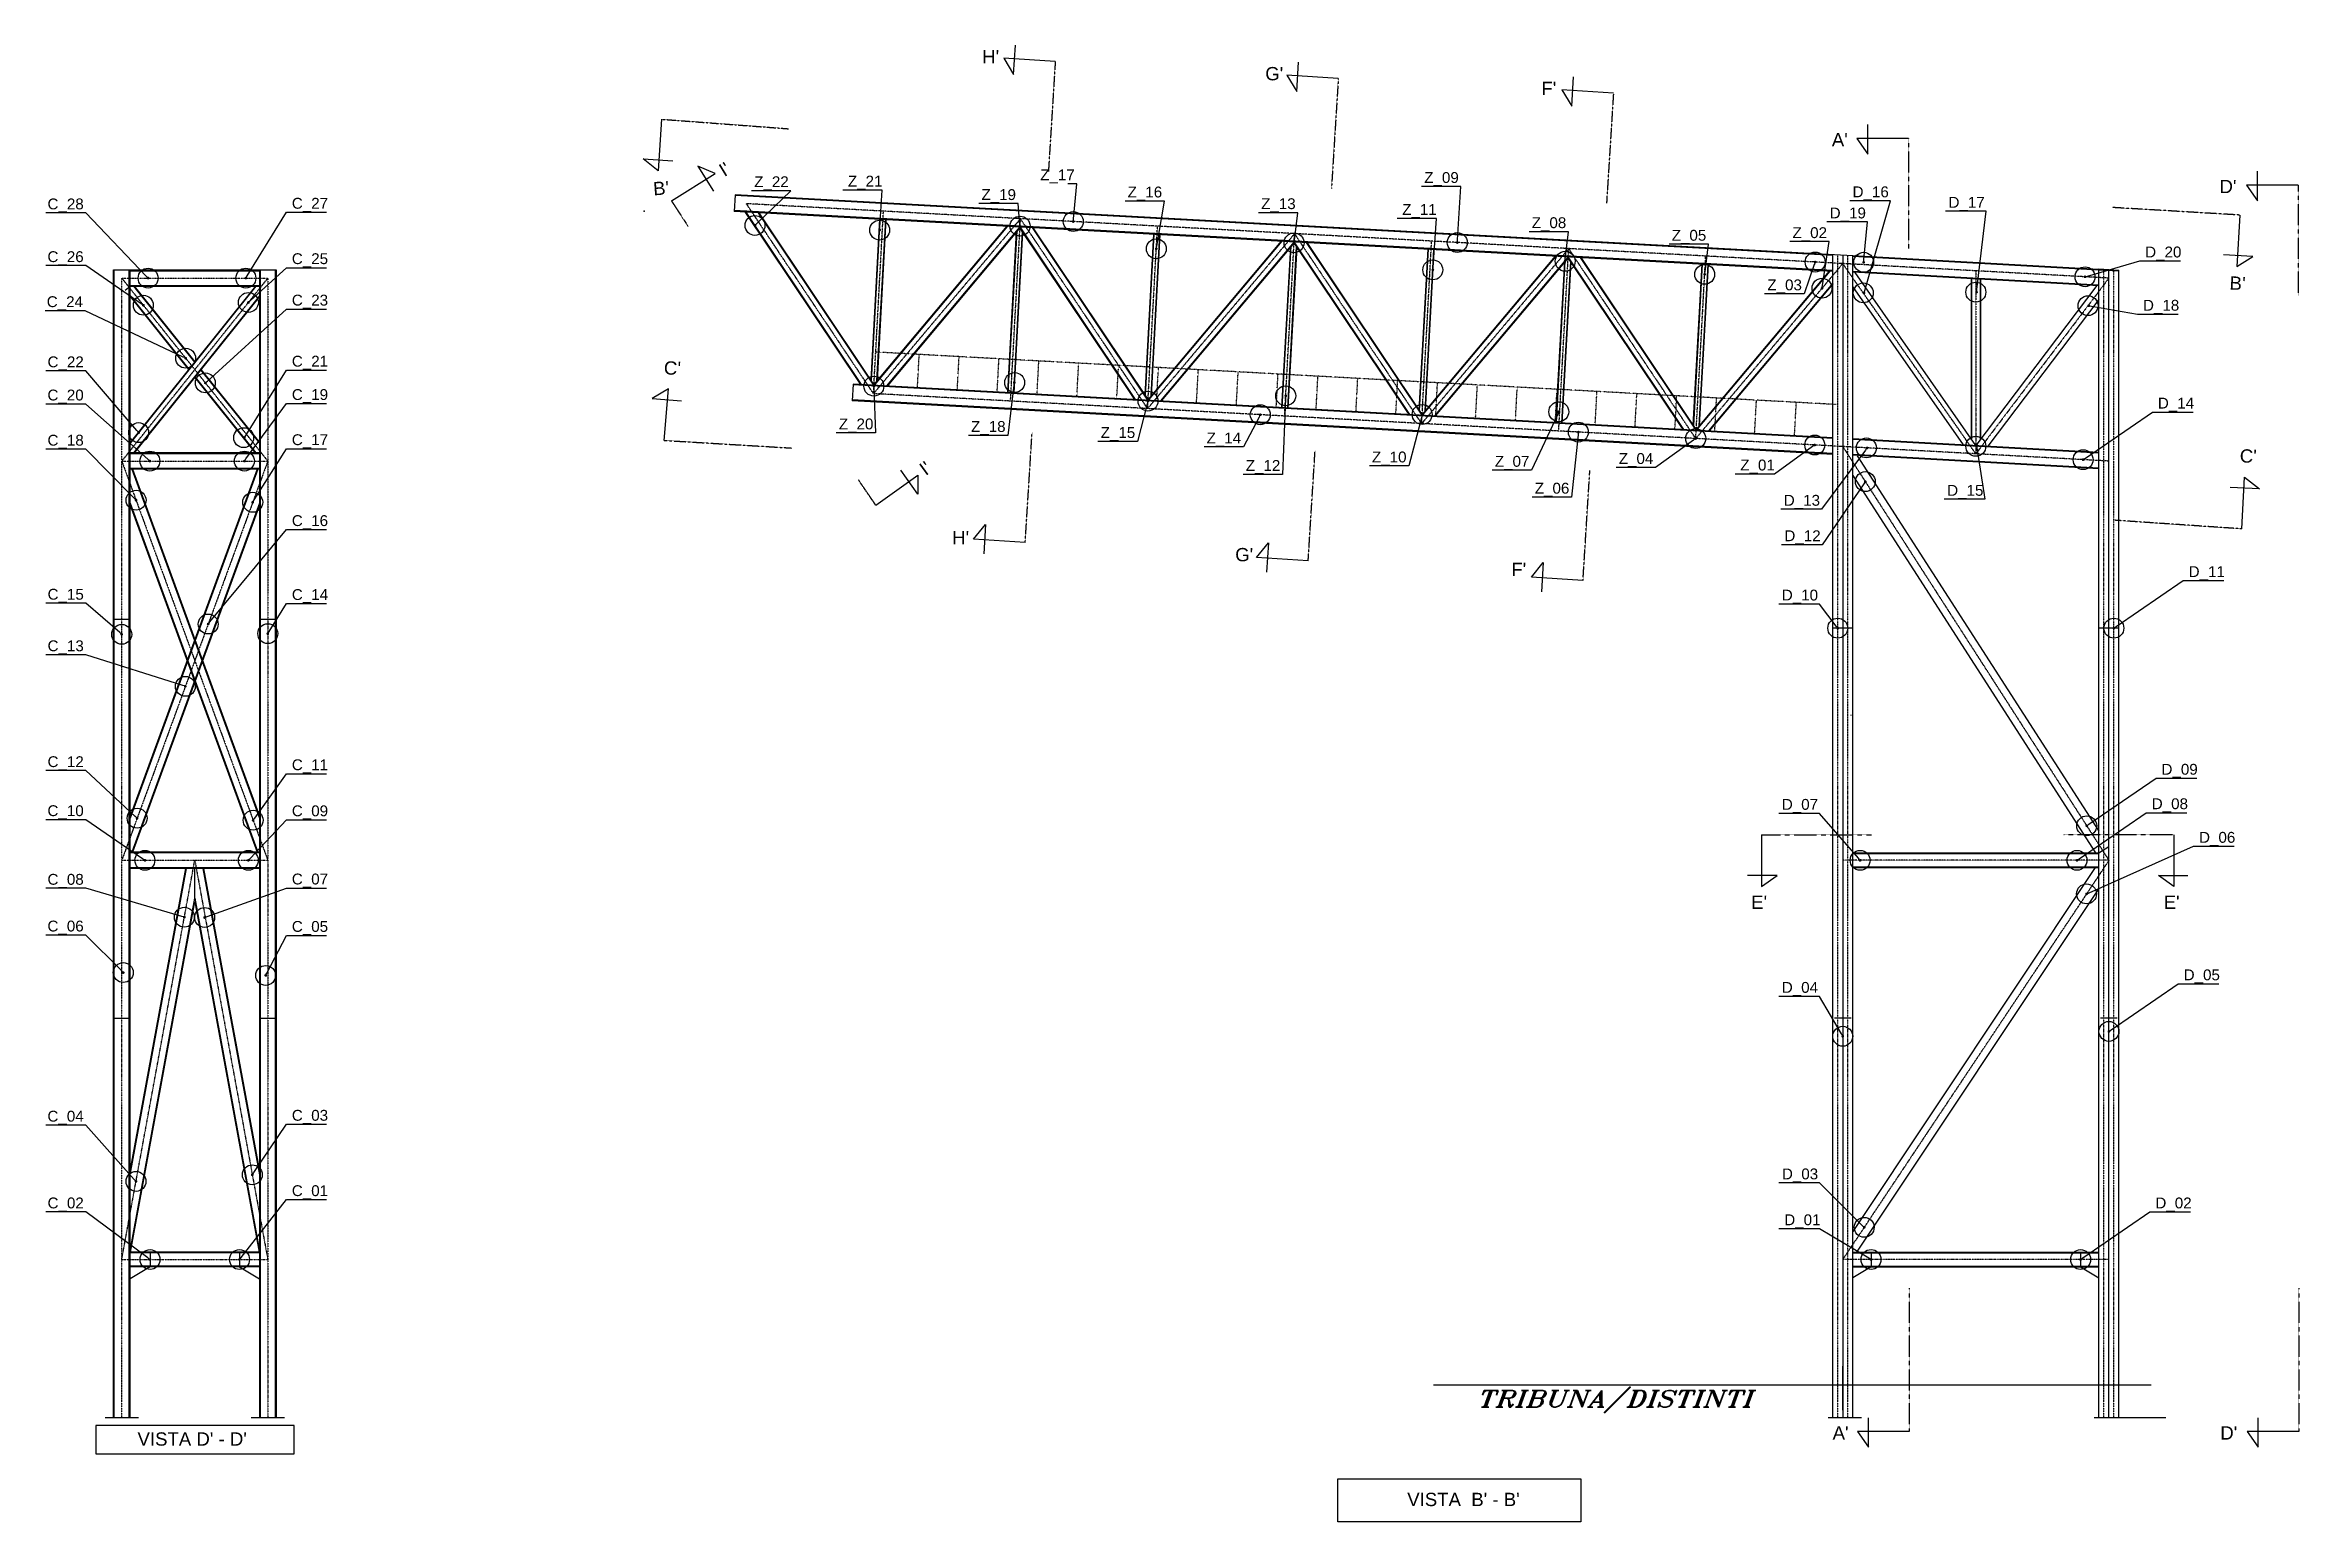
# Model space of a CAD drawing. Header units: metres. Extents: x 11 to 152679, y -40 to 137873.
# Drawn here: x 84939 to 152679, y 23541 to 67934 of the extents above; entities that cross this region are included whole.
import ezdxf
from ezdxf import colors
from ezdxf.entities.mleader import LeaderData, LeaderLine
from ezdxf.enums import TextEntityAlignment as Align
from ezdxf.math import Vec2, Vec3

# ---------------------------------------------------------------- set-up
doc = ezdxf.new("R2010")
doc.units = ezdxf.units.M
for name, pattern in [('ASSI', [0.8, 0.4, -0.2, 0, -0.2]), ('CENTER', [2, 1.25, -0.25, 0.25, -0.25]), ('DIVIDE', [1.25, 0.5, -0.25, 0, -0.25, 0, -0.25])]:
    doc.linetypes.add(name, pattern=pattern)
for name, color, linetype in [('Assi', 6, 'ASSI'), ('CA3', 6, 'Continuous'), ('CA7', 2, 'Continuous'), ('CORRIMANO', 6, 'DIVIDE'), ('G', 5, 'Continuous'), ('Quote', 7, 'Continuous'), ('Scritte 0.2mm', 4, 'Continuous'), ('TRAT7', 2, 'CENTER'), ('TXT7', 2, 'Continuous')]:
    doc.layers.add(name, color=color, linetype=linetype)
doc.styles.add('Interprogetti Swis', font='swissl.ttf')
doc.styles.add('ROMANT', font='Romant', dxfattribs={"width": 1.25, "oblique": 20})
doc.styles.get("Standard").update_dxf_attribs({"font": 'arial.ttf'})

msp = doc.modelspace()

# ---------------------------------------------------------------- texts
at = {"layer": 'CA7'}
for s, p in [("H'", (113360.7451, 67384.736)), ("G'", (121882.5566, 66874.5906)), ("F'", (130135.0725, 66432.4647)), ("A'", (138880.276, 64888.1051)), ("D'", (150547.3653, 63482.987)), ("H'", (112457.5993, 52926.9515)), ("G'", (120979.4109, 52416.8061)), ("F'", (129231.9267, 51974.6802)), ("E'", (136456.7461, 41969.9518)), ("E'", (148853.2015, 41969.9518)), ("VISTA D' - D'", (89360.8509, 25833.5841)), ("A'", (138904.0637, 26016.5919)), ("D'", (150571.153, 26016.5919)), ("VISTA  B' - B'", (127569.5986, 24016.8491))]:
    msp.add_text(s, height=400, dxfattribs=at).set_placement(p, align=Align.CENTER)
for s, rotation, p in [("I'", 31.445653201, (105463.8509, 64029.1336)), ("B'", 3.953426017, (103467.2996, 63431.8526)), ("B'", 356.746967992, (150823.45, 60575.1719)), ("C'", 357.052040419, (103782.6465, 58025.2689)), ("C'", 357.897696778, (151149.5566, 55381.3734)), ("I'", 36.123810218, (111510.9209, 55051.9572))]:
    msp.add_text(s, height=400, rotation=rotation, dxfattribs=at).set_placement(p, align=Align.CENTER)
at = {"layer": 'TXT7', "style": 'ROMANT', "oblique": 20, "width": 1.25}
msp.add_text('TRIBUNA/DISTINTI', height=500, dxfattribs=at).set_placement((127952.7745, 26994.3518))

# ---------------------------------------------------------------- blocks, each defined once
blk = doc.blocks.new('_Dot')
at = {"color": 0, "linetype": 'ByBlock', "lineweight": -2}
blk.add_line((-0.5, 0), (-1, 0), dxfattribs=at)
at = {"color": 0, "linetype": 'ByBlock', "const_width": 0.5}
blk.add_lwpolyline([(-0.25, 0, 1), (0.25, 0, 1)], format="xyb", close=True, dxfattribs=at)

# ---------------------------------------------------------------- linework, layer by layer
for p, q in [((87493.0216, 60678.7037), (87343.0101, 60558.2117)), ((146668.5956, 43649.3509), (146965.5318, 43840.3527))]:
    msp.add_line(p, q)
for centre in [(106275.7384, 62513.0663), (110022.4096, 62372.3961), (114243.1736, 62491.2159), (115841.4912, 62629.2433), (118337.1649, 61810.9714), (122478.1796, 61991.5665), (127383.0264, 61998.7869), (130626.9949, 61435.7708), (138139.5608, 61411.2112), (139598.1045, 61405.3824), (88035.498, 60928.7037), (90973.8506, 60928.7037), (126647.9226, 61176.365), (134819.7556, 61041.9449), (146249.9622, 60968.1805), (87893.4109, 60113.8651), (91049.6768, 60197.8618), (138345.6562, 60624.521), (139585.1429, 60484.4937), (142968.5956, 60507.8997), (146341.2669, 60100.6161), (89164.9355, 58520.8389), (89756.4159, 57779.8042), (109849.3151, 57681.9013), (114081.5106, 57789.9883), (122226.9105, 57391.6744), (118087.034, 57231.9159), (121461.8423, 56822.2316), (126327.4658, 56831.5946), (130434.9163, 56912.5101), (87750.8625, 56284.8725), (90907.8579, 56133.1067), (131021.4578, 56300.0376), (134550.1995, 56107.2801), (88088.3041, 55428.7037), (90929.844, 55428.7037), (138127.206, 55911.8861), (139679.6809, 55827.0822), (142968.5956, 55872.7606), (146192.6025, 55471.3138), (139646.1835, 54812.5301), (87673.2958, 54252.5772), (91180.3159, 54191.2622), (89841.2062, 50530.8932), (87243.0216, 50220.5827), (91633.0216, 50242.4311), (138818.5956, 50406.8509), (147118.5956, 50406.8509), (89155.9172, 48657.7004), (87705.6915, 44693.6033), (91192.3476, 44633.4789), (146301.7587, 44465.6065), (87939.4353, 43428.9252), (91049.1397, 43428.9252), (139491.8628, 43428.9252), (146008.9632, 43429.3509), (146295.4874, 42419.2629), (89125.2178, 41718.8364), (89734.9727, 41709.7982), (87288.7892, 40054.7759), (91569.7892, 39968.296), (138968.5956, 38139.2626), (146968.5956, 38285.9571), (87672.6059, 33777.4497), (91167.1314, 33975.9329), (139614.0671, 32397.1324), (88093.0216, 31428.9252), (90783.0216, 31428.9252), (139818.1991, 31429.3509), (146118.5956, 31428.9252)]:
    msp.add_circle(centre, 299.1796)
at = {"layer": 'Assi'}
for p, q in [((146968.5956, 60928.9252), (106017.6477, 63165.8707)), ((109837.0427, 57457.2363), (106017.6477, 63165.8707)), ((109837.0427, 57457.2363), (110136.5864, 62940.8737)), ((114255.4459, 62715.881), (109837.0427, 57457.2363)), ((113955.9022, 57232.2436), (114255.4459, 62715.881)), ((118074.7617, 57007.2509), (114255.4459, 62715.881)), ((118074.7617, 57007.2509), (118374.3053, 62490.8883)), ((122493.1648, 62265.8956), (118074.7617, 57007.2509)), ((122193.6211, 56782.2582), (122493.1648, 62265.8956)), ((126312.4806, 56557.2655), (122493.1648, 62265.8956)), ((126312.4806, 56557.2655), (126612.0243, 62040.9029)), ((130730.8837, 61815.9102), (126312.4806, 56557.2655)), ((130431.34, 56332.2728), (130730.8837, 61815.9102)), ((134550.1995, 56107.2801), (130730.8837, 61815.9102)), ((134550.1995, 56107.2801), (134849.7432, 61590.9175)), ((138968.5956, 61365.9252), (134550.1995, 56107.2801)), ((138818.5956, 26678.9252), (138818.5956, 61623.126)), ((142968.5956, 55647.4252), (138968.5956, 61365.9252)), ((139118.5956, 26678.9252), (139118.5956, 61609.4698)), ((142968.5956, 61147.4252), (142968.5956, 55647.4252)), ((146818.5956, 26678.9252), (146818.5956, 61186.126)), ((147118.5956, 26678.9252), (147118.5956, 61186.126)), ((87243.0216, 26678.9252), (87243.0216, 60928.7037)), ((91633.0216, 60928.7037), (87243.0216, 55428.7037)), ((87243.0216, 60928.7037), (91633.0216, 55428.7037)), ((87243.0216, 60928.7037), (91633.0216, 60928.7037)), ((91633.0216, 60928.7037), (91633.0216, 26678.9252)), ((146968.5956, 60928.9252), (142968.5956, 55647.4252)), ((146968.5956, 60928.9252), (146968.5956, 60928.9252)), ((146968.5956, 55428.9252), (109837.0427, 57457.2363)), ((138968.5956, 55865.9252), (146968.5956, 43428.9252)), ((87243.0216, 55428.7037), (91633.0216, 43428.9252)), ((87243.0216, 55428.7037), (91633.0216, 43428.9252)), ((91633.0216, 55428.7037), (87243.0216, 43428.9252)), ((87243.0216, 55428.7037), (91633.0216, 55428.7037)), ((87243.0216, 31428.9252), (89438.0216, 43428.9252)), ((87243.0216, 43428.9252), (91633.0216, 43428.9252)), ((89438.0216, 43428.9252), (91633.0216, 31428.9252)), ((146968.5956, 43428.9252), (138968.5956, 31428.9252)), ((146968.5956, 43428.9252), (138968.5956, 43428.9252)), ((87243.0216, 31428.9252), (91633.0216, 31428.9252)), ((146968.5956, 31428.9252), (138968.5956, 31428.9252))]:
    msp.add_line(p, q, dxfattribs=at)
at = {"layer": 'CA3'}
for p, q in [((86993.0216, 26678.9252), (86993.0216, 61178.7037)), ((86993.0216, 61178.7037), (87493.0216, 61178.7037)), ((87018.0216, 26678.9252), (87018.0216, 61178.7037)), ((87468.0216, 26678.9252), (87468.0216, 61178.7037)), ((87493.0216, 26678.9252), (87493.0216, 61178.7037)), ((87493.0216, 61173.7037), (91383.0216, 61173.7037)), ((87493.0216, 61148.7037), (91383.0216, 61148.7037)), ((91383.0216, 61178.7037), (91383.0216, 26678.9252)), ((91383.0216, 61178.7037), (91883.0216, 61178.7037)), ((91408.0216, 61178.7037), (91408.0216, 26678.9252)), ((91858.0216, 61178.7037), (91858.0216, 26678.9252)), ((91883.0216, 61178.7037), (91883.0216, 26678.9252)), ((87493.0216, 60708.7037), (91383.0216, 60708.7037)), ((91258.6915, 60683.7037), (87493.0216, 55985.9588)), ((91276.4321, 60683.7037), (87493.0216, 55963.166)), ((87493.0216, 60683.7037), (91383.0216, 60683.7037)), ((87493.0216, 60394.2414), (89263.145, 58190.1001)), ((87493.0216, 60371.4486), (89254.2745, 58178.7037)), ((87599.6069, 60683.7037), (89429.151, 58403.3757)), ((91383.0216, 60394.2414), (87599.9424, 55674.1294)), ((87617.3474, 60683.7037), (89438.0216, 58414.7722)), ((91383.0216, 60371.4486), (87617.683, 55674.1294)), ((89438.0216, 57942.6353), (91258.3644, 55674.1294)), ((89446.8921, 57954.0317), (91276.1049, 55674.1294)), ((89612.8981, 58167.3073), (91383.0216, 55963.166)), ((89621.7687, 58178.7037), (91383.0216, 55985.9588)), ((91383.0216, 55674.1294), (87493.0216, 55674.1294)), ((91383.0216, 55649.1294), (87493.0216, 55649.1294)), ((91383.0216, 55209.1294), (87493.0216, 55209.1294)), ((91383.0216, 55184.1294), (87493.0216, 55184.1294)), ((91330.5828, 55184.1294), (87493.0216, 44694.4064)), ((91309.2864, 55184.1294), (87493.0216, 44752.6186)), ((87545.4604, 55184.1294), (91383.0216, 44694.4064)), ((87566.7568, 55184.1294), (91383.0216, 44752.6186)), ((87493.0216, 54163.2225), (91330.2713, 43674.3509)), ((87493.0216, 54105.0103), (91308.9749, 43674.3509)), ((91383.0216, 54163.2225), (87545.7719, 43674.3509)), ((91383.0216, 54105.0103), (87567.0683, 43674.3509)), ((86993.0216, 50679.215), (87493.0216, 50679.215)), ((91383.0216, 50679.215), (91883.0216, 50679.215)), ((139218.5956, 47779.3509), (139218.5956, 47802.2162)), ((91383.0216, 43674.3509), (87493.0216, 43674.3509)), ((91383.0216, 43654.3509), (87493.0216, 43654.3509)), ((91383.0216, 43204.3509), (87493.0216, 43204.3509)), ((87493.0216, 33969.3981), (89191.0913, 43184.3509)), ((87493.0216, 34083.2912), (89170.7738, 43184.3509)), ((91383.0216, 43184.3509), (87493.0216, 43184.3509)), ((89438.0216, 42289.994), (89438.0216, 43184.3509)), ((89684.9518, 43184.3509), (91383.0216, 33969.3981)), ((89705.2694, 43184.3509), (91383.0216, 34083.2912)), ((87493.0216, 31691.5357), (89438.0216, 42289.994)), ((87505.8126, 31649.3509), (89438.0216, 42176.1009)), ((89438.0216, 42289.994), (91383.0216, 31691.5357)), ((89438.0216, 42176.1009), (91370.2306, 31649.3509)), ((86993.0216, 38679.215), (87493.0216, 38679.215)), ((91383.0216, 38679.215), (91883.0216, 38679.215)), ((91383.0216, 31649.3509), (87493.0216, 31649.3509)), ((91383.0216, 31629.3509), (87493.0216, 31629.3509)), ((91383.0216, 31229.3509), (87493.0216, 31229.3509)), ((88093.0216, 31209.3509), (87493.0216, 30849.3509)), ((91383.0216, 31209.3509), (87493.0216, 31209.3509)), ((88571.5071, 31209.3509), (88077.0071, 31209.3509)), ((88093.0216, 31649.3509), (88093.0216, 31209.3509)), ((90783.0216, 31649.3509), (90783.0216, 31209.3509)), ((90783.0216, 31209.3509), (91383.0216, 30849.3509)), ((138968.5956, 26895.6006), (138968.5956, 28225.6684))]:
    msp.add_line(p, q, dxfattribs=at)
at = {"layer": 'CA7'}
for p, q in [((86743.0216, 26678.9252), (87743.0216, 26678.9252)), ((91133.0216, 26678.9252), (92133.0216, 26678.9252)), ((139527.7765, 26674.1122), (138527.7765, 26674.1122)), ((147527.7765, 26674.1122), (146527.7765, 26674.1122))]:
    msp.add_line(p, q, dxfattribs=at)
for points in [[(115301.0713, 67439.6434), (113751.0956, 67536.4673), (114049.86, 67048.1112), (114105.2136, 67934.2232)], [(123807.876, 66929.4979), (122257.9003, 67026.3218), (122556.6647, 66537.9657), (122612.0184, 67424.0778)], [(132076.4901, 66487.372), (130526.5144, 66584.1959), (130825.2788, 66095.8398), (130880.6324, 66981.9519)], [(103467.6328, 65705.1606), (103366.1716, 64155.4815), (102919.8643, 64514.0364), (103805.8067, 64456.0316)], [(140945.1025, 65126.0461), (139392.1055, 65126.0461), (139720.736, 64657.2669), (139720.736, 65545.1062)], [(103765.1802, 63249.5489), (105083.0304, 64071.1757), (104556.1477, 64295.1099), (105025.8669, 63541.7027)], [(152655.3023, 63720.9279), (151102.3053, 63720.9279), (151430.9358, 63252.1488), (151430.9358, 64139.9881)], [(150899.6058, 62824.3563), (150811.48, 61273.8617), (151298.1521, 61575.3615), (150411.7434, 61625.7425)], [(103548.1337, 56050.8965), (103675.7699, 57598.6396), (103181.5675, 57309.6485), (104066.4032, 57236.6796)], [(109906.3546, 54102.3619), (111168.6624, 55007.0047), (111174.6153, 54434.5395), (110657.4363, 55156.1935)], [(150967.2413, 53390.3519), (151043.1115, 54941.4945), (151495.2759, 54590.3547), (150608.4968, 54633.7293)], [(114397.9256, 52981.8594), (112847.9498, 53078.6826), (113205.1675, 53526.061), (113149.8142, 52639.9489)], [(122902.085, 52429.3676), (121352.1093, 52526.1908), (121709.3269, 52973.5692), (121653.9737, 52087.4571)], [(131161.4405, 51839.0279), (129611.4647, 51935.8511), (129968.6824, 52383.2295), (129913.3291, 51497.1174)], [(136525.492, 44197.915), (136525.492, 42644.918), (136994.2711, 42973.5485), (136106.4318, 42973.5485)], [(148922.4137, 44197.915), (148922.4137, 42644.918), (148453.6345, 42973.5485), (149341.4738, 42973.5485)], [(140968.8902, 26254.5328), (139415.8932, 26254.5328), (139744.5237, 25785.7537), (139744.5237, 26673.5929)], [(152679.09, 26254.5328), (151126.093, 26254.5328), (151454.7235, 25785.7537), (151454.7235, 26673.5929)]]:
    msp.add_lwpolyline(points, dxfattribs=at)
for points in [[(86466.7712, 25589.3329), (92429.821, 25589.3329), (92429.821, 26440.3053), (86466.7712, 26440.3053)], [(131099.7225, 23540.9673), (123788.4222, 23540.9673), (123788.4222, 24837.2126), (131099.7225, 24837.2126)]]:
    msp.add_lwpolyline(points, close=True, dxfattribs=at)
at = {"layer": 'CORRIMANO'}
for p, q in [((138773.1393, 57128.4655), (109905.2223, 58705.3755)), ((111157.895, 57635.4574), (111212.4387, 58633.9688)), ((112356.1087, 57570.005), (112410.6524, 58568.5164)), ((113554.3223, 57504.5526), (113608.866, 58503.064)), ((114752.536, 57439.1002), (114807.0797, 58437.6115)), ((115950.7497, 57373.6477), (116005.2934, 58372.1591)), ((117148.9633, 57308.1953), (117203.507, 58306.7067)), ((118347.177, 57242.7429), (118401.7207, 58241.2543)), ((119545.3907, 57177.2905), (119599.9343, 58175.8019)), ((120743.6043, 57111.838), (120798.148, 58110.3494)), ((121941.818, 57046.3856), (121996.3617, 58044.897)), ((123140.0316, 56980.9332), (123194.5753, 57979.4446)), ((124338.2453, 56915.4808), (124392.789, 57913.9922)), ((125536.459, 56850.0284), (125591.0027, 57848.5397)), ((126734.6726, 56784.5759), (126789.2163, 57783.0873)), ((127932.8863, 56719.1235), (127987.43, 57717.6349)), ((129131.1, 56653.6711), (129185.6436, 57652.1825)), ((130329.3136, 56588.2187), (130383.8573, 57586.7301)), ((131527.5273, 56522.7663), (131582.071, 57521.2776)), ((132725.7409, 56457.3138), (132780.2846, 57455.8252)), ((133923.9546, 56391.8614), (133978.4983, 57390.3728)), ((135122.1683, 56326.409), (135176.712, 57324.9204)), ((136320.3819, 56260.9566), (136374.9256, 57259.468)), ((137518.5956, 56195.5042), (137573.1393, 57194.0155))]:
    msp.add_line(p, q, dxfattribs=at)
at = {"layer": 'G'}
for p, q in [((105680.724, 63434.6479), (105653.4521, 62935.3922)), ((138668.5956, 61607.6481), (105679.3604, 63409.6851)), ((139268.5956, 61599.9104), (105680.724, 63434.6479)), ((138668.5956, 61131.94), (105653.4521, 62935.3922)), ((138668.5956, 61156.9773), (105654.8157, 62960.355)), ((109457.1201, 57728.3623), (105985.4604, 62917.2562)), ((109477.7255, 57727.2367), (106006.0659, 62916.1307)), ((109848.6245, 57706.9763), (106376.9648, 62895.8703)), ((109852.0266, 57731.5637), (106397.5703, 62894.7447)), ((109764.0676, 57863.031), (110028.0919, 62696.4275)), ((109775.1784, 57846.4244), (110040.0741, 62695.773)), ((113848.2564, 62487.751), (109852.0266, 57731.5637)), ((113868.8618, 62486.6254), (109852.7304, 57706.752)), ((109940.9316, 57837.3757), (110205.8269, 62686.7187)), ((109953.7851, 57852.6735), (110217.8091, 62686.0642)), ((114239.7582, 62466.3652), (110223.6268, 57686.4918)), ((114240.4607, 62441.5519), (110244.2322, 57685.3663)), ((113886.6617, 57486.3985), (114151.557, 62335.7416)), ((114052.4146, 57477.3443), (114317.3099, 62326.6873)), ((117694.844, 57278.3766), (114240.4607, 62441.5519)), ((117715.4494, 57277.251), (114243.8618, 62466.1411)), ((117715.4494, 57277.251), (114243.8618, 62466.1411)), ((118086.3458, 57256.9908), (114614.7582, 62445.8809)), ((118089.7469, 57281.58), (114635.3635, 62444.7553)), ((113874.6795, 57487.0531), (114138.7035, 62320.4437)), ((114064.3967, 57476.6898), (114328.4207, 62310.0804)), ((118001.7869, 57413.0514), (118265.8108, 62246.4421)), ((118012.8976, 57396.4445), (118277.793, 62245.7876)), ((122085.9753, 62037.7656), (118089.7469, 57281.58)), ((122106.5807, 62036.64), (118090.4494, 57256.7666)), ((118178.6505, 57387.3903), (118443.5459, 62236.7333)), ((118191.504, 57402.6881), (118455.528, 62236.0788)), ((122477.4771, 62016.3798), (118461.3458, 57236.5064)), ((122478.1796, 61991.5665), (118481.9511, 57235.3809)), ((122112.3985, 57037.0677), (122376.4224, 61870.4583)), ((122124.3806, 57036.4131), (122389.276, 61885.7562)), ((122290.1335, 57027.3589), (122555.0288, 61876.7019)), ((122302.1156, 57026.7044), (122566.1396, 61860.095)), ((125932.5629, 56828.3912), (122478.1796, 61991.5665)), ((125953.1683, 56827.2656), (122481.5807, 62016.1557)), ((126324.0647, 56807.0054), (122852.4771, 61995.8955)), ((126327.4658, 56831.5946), (122873.0824, 61994.7699)), ((126239.5058, 56963.0661), (126503.5298, 61796.4567)), ((126250.6165, 56946.4591), (126515.5119, 61795.8022)), ((126416.3694, 56937.4049), (126681.2648, 61786.7479)), ((126429.223, 56952.7028), (126693.2469, 61786.0934)), ((130323.6943, 61587.7802), (126327.4658, 56831.5946)), ((130344.2996, 61586.6547), (126328.1683, 56806.7812)), ((130715.196, 61566.3944), (126699.0647, 56786.521)), ((130715.8985, 61541.5811), (126719.6701, 56785.3955)), ((130350.1174, 56587.0823), (130614.1414, 61420.4729)), ((130362.0995, 56586.4277), (130626.9949, 61435.7708)), ((130527.8524, 56577.3735), (130792.7478, 61426.7165)), ((130539.8345, 56576.719), (130803.8585, 61410.1096)), ((134170.2819, 56378.4058), (130715.8985, 61541.5811)), ((134190.8872, 56377.2802), (130719.2996, 61566.1703)), ((134561.7836, 56357.02), (131090.196, 61545.9101)), ((134565.1846, 56381.6093), (131110.8014, 61544.7845)), ((134477.2247, 56513.0807), (134741.2487, 61346.4713)), ((134488.3355, 56496.4737), (134753.2308, 61345.8168)), ((138561.4066, 61137.7952), (134565.1846, 56381.6093)), ((138582.0119, 61136.6696), (134565.887, 56356.7959)), ((134654.0884, 56487.42), (134918.9837, 61336.7625)), ((134666.9419, 56502.7179), (134930.9659, 61336.108)), ((138668.5956, 26678.9252), (138668.5956, 61632.6854)), ((138968.5956, 61616.2979), (138968.5956, 50406.8509)), ((146667.5047, 61170.7077), (139267.5047, 61574.9327)), ((139268.5956, 26678.9252), (139268.5956, 61599.9104)), ((146668.5956, 61190.6779), (139268.5956, 61594.9029)), ((146668.5956, 60699.9474), (139268.5956, 61104.1724)), ((146669.6865, 60719.9177), (139269.6865, 61124.1427)), ((142973.4141, 55902.2351), (139337.3693, 61100.4157)), ((146668.5956, 54507.9345), (146668.5956, 61195.6854)), ((147268.5956, 61162.9104), (146668.5956, 61195.6854)), ((147268.5956, 61137.8731), (146668.5956, 61170.6481)), ((146968.5956, 55428.9252), (146968.5956, 61179.2979)), ((147268.5956, 26678.9252), (147268.5956, 61165.6417)), ((138668.5956, 60778.0291), (134936.7832, 56336.5357)), ((138668.5956, 60752.3796), (134957.3885, 56335.4101)), ((142599.8219, 55912.9347), (139268.5956, 60675.3392)), ((142823.5956, 60909.9806), (142823.5956, 56116.4193)), ((142837.5956, 60909.2158), (142837.5956, 56096.4046)), ((146609.4589, 60703.1778), (142973.4141, 55902.2351)), ((143099.5956, 60894.9041), (143099.5956, 56068.8421)), ((143113.5956, 60894.1393), (143113.5956, 56087.3273)), ((146668.5956, 60284.365), (143327.7323, 55873.1726)), ((109221.5023, 57741.2329), (109194.2304, 57241.9772)), ((138668.5956, 56107.6481), (109220.1387, 57716.2701)), ((138668.5956, 56132.6854), (109221.5023, 57741.2329)), ((138668.5956, 55631.94), (109194.2304, 57241.9772)), ((138668.5956, 55656.9773), (109195.594, 57266.94)), ((146667.5047, 55670.7077), (139267.5047, 56074.9327)), ((146668.5956, 55690.6779), (139268.5956, 56094.9029)), ((146668.5956, 55199.9474), (139268.5956, 55604.1724)), ((146669.6865, 55219.9177), (139269.6865, 55624.1427)), ((139406.6204, 55591.6254), (146668.5956, 44301.9771)), ((139268.5956, 54992.8732), (146565.2249, 43649.3509)), ((146968.5956, 26678.9252), (146968.5956, 55428.9252)), ((146668.5956, 26678.9252), (146668.5956, 54500.0783)), ((139268.5956, 50406.8509), (138668.5956, 50406.8509)), ((138968.5956, 50406.8509), (138968.5956, 26678.9252)), ((147268.5956, 50406.8509), (146668.5956, 50406.8509)), ((139268.5956, 43649.3509), (146668.5956, 43649.3509)), ((139268.5956, 43629.3509), (146668.5956, 43629.3509)), ((139268.5956, 43229.3509), (146668.5956, 43229.3509)), ((146557.8056, 43209.3509), (139268.5956, 32275.5358)), ((139268.5956, 43209.3509), (146668.5956, 43209.3509)), ((146668.5956, 42582.3146), (139379.9531, 31649.3509)), ((139218.5956, 38679.215), (138718.5956, 38679.215)), ((147218.5956, 38679.215), (146718.5956, 38679.215)), ((139268.5956, 31649.3509), (146668.5956, 31649.3509)), ((139268.5956, 31629.3509), (146668.5956, 31629.3509)), ((139268.5956, 31229.3509), (146668.5956, 31229.3509)), ((139268.5956, 31209.3509), (146668.5956, 31209.3509)), ((139818.1991, 31209.3509), (139268.5956, 30879.5888)), ((139818.1991, 31649.3509), (139818.1991, 31209.3509)), ((146118.5956, 31649.6844), (146118.5956, 31209.6844)), ((146118.9921, 31209.3509), (146668.5956, 30879.5888))]:
    msp.add_line(p, q, dxfattribs=at)
for p in [(102947.959, 62942.6694), (106017.6477, 62942.6694), (146968.5956, 60705.7239)]:
    msp.add_point(p, dxfattribs=at)
at = {"layer": 'Quote', "color": 2}
msp.add_line((148235.5722, 27649.3509), (126668.5956, 27649.3509), dxfattribs=at)
at = {"layer": 'Quote'}
msp.add_line((146968.5956, 26678.9252), (148674.9302, 26678.9252), dxfattribs=at)
at = {"layer": 'TRAT7'}
for p, q in [((115301.0713, 67439.6434), (115094.7173, 64136.2882)), ((123807.876, 66929.4979), (123601.522, 63626.1428)), ((132076.4901, 66487.372), (131870.136, 63184.0169)), ((103467.6328, 65705.1606), (107285.0518, 65418.4225)), ((140945.1025, 65126.0461), (140945.1025, 61816.2519)), ((152655.3023, 63720.9279), (152655.3023, 60411.1337)), ((103765.1802, 63249.5489), (104266.3078, 62484.7018)), ((150899.6058, 62824.3563), (147078.1863, 63051.6432)), ((114397.9256, 52981.8594), (114604.2781, 56285.2147)), ((103548.1337, 56050.8965), (107369.4752, 55822.3026)), ((122902.085, 52429.3676), (123108.4376, 55732.7229)), ((131161.4405, 51839.0279), (131367.793, 55142.3832)), ((109906.3546, 54102.3619), (109390.5855, 54857.4129)), ((150967.2413, 53390.3519), (147147.8542, 53649.5592)), ((136525.492, 44197.915), (139835.2861, 44197.915)), ((148922.4137, 44197.915), (145612.6195, 44197.915)), ((140968.8902, 30565.8804), (140968.8902, 26254.5328)), ((152679.09, 30565.8804), (152679.09, 26254.5328))]:
    msp.add_line(p, q, dxfattribs=at)

msp.set_redraw_order([(e.dxf.handle, doc.entitydb.next_handle()) for e in msp.query("TEXT MTEXT ATTDEF DIMENSION ARC_DIMENSION")])  # texts and dimensions are drawn at this point

# ---------------------------------------------------------------- leaders
at = {"layer": 'Scritte 0.2mm', "ltscale": 0.02}
ml = msp.add_multileader_mtext('Standard', dxfattribs=at)
ml.set_content('\\A1;Z_22', color=256, style='Interprogetti Swis')
ml.set_leader_properties(color=7)
ml.set_arrow_properties(name='DOT')
ml.build(insert=Vec2(0, 0))
ml.multileader.update_dxf_attribs({"has_dogleg": 0, "text_left_attachment_type": 6, "text_right_attachment_type": 6, "dogleg_length": 0.36, "arrow_head_size": 81.5508})
ctx = ml.context
ctx.base_point, ctx.char_height, ctx.arrow_head_size, ctx.landing_gap_size, ctx.plane_origin = Vec3(106088.0736, 63556.167), 326.20325, 81.5508, 163.1016, Vec3(95638.9908, 69209.3264)
ctx.left_attachment, ctx.right_attachment = 6, 6
notes = []
notes.append((ctx, [(0, (1, 1, 0), (107941.5193, 63556.167), (-1, 0), 587.1659, [(0, [(106275.7384, 62513.0663)], 0, [])])]))
ctx.mtext.insert, ctx.mtext.flow_direction = Vec3(106251.1752, 63989.3331), 5
ml = msp.add_multileader_mtext('Standard', dxfattribs=at)
ml.set_content('\\A1;Z_21', color=256, style='Interprogetti Swis')
ml.set_leader_properties(color=7)
ml.set_arrow_properties(name='DOT')
ml.build(insert=Vec2(0, 0))
ml.multileader.update_dxf_attribs({"has_dogleg": 0, "text_left_attachment_type": 6, "text_right_attachment_type": 6, "dogleg_length": 0.36, "arrow_head_size": 81.5508})
ctx = ml.context
ctx.base_point, ctx.char_height, ctx.arrow_head_size, ctx.landing_gap_size, ctx.plane_origin = Vec3(108905.098, 63573.3226), 326.20325, 81.5508, 163.1016, Vec3(99385.662, 69068.6561)
ctx.left_attachment, ctx.right_attachment = 6, 6
notes.append((ctx, [(0, (1, 1, 0), (110687.4567, 63573.3226), (-1, 0), 587.1659, [(0, [(110022.4096, 62372.3961)], 0, [])])]))
ctx.mtext.insert, ctx.mtext.flow_direction = Vec3(109068.1997, 64006.4886), 5
ml = msp.add_multileader_mtext('Standard', dxfattribs=at)
ml.set_content('\\A1;Z_17', color=256, style='Interprogetti Swis')
ml.set_leader_properties(color=7)
ml.set_arrow_properties(name='DOT')
ml.build(insert=Vec2(0, 0))
ml.multileader.update_dxf_attribs({"has_dogleg": 0, "text_left_attachment_type": 6, "text_right_attachment_type": 6, "dogleg_length": 0.36, "arrow_head_size": 81.5508})
ctx = ml.context
ctx.base_point, ctx.char_height, ctx.arrow_head_size, ctx.landing_gap_size, ctx.plane_origin = Vec3(114683.9148, 63761.5247), 326.20325, 81.5508, 163.1016, Vec3(105204.7435, 69325.5034)
ctx.left_attachment, ctx.right_attachment = 6, 6
notes.append((ctx, [(0, (1, 1, 0), (116539.7965, 63761.5247), (-1, 0), 587.1659, [(0, [(115841.4912, 62629.2433)], 0, [])])]))
ctx.mtext.insert, ctx.mtext.width, ctx.mtext.flow_direction = Vec3(114847.0164, 64194.6907), 111.89337, 5
ml = msp.add_multileader_mtext('Standard', dxfattribs=at)
ml.set_content('\\A1;Z_16', color=256, style='Interprogetti Swis')
ml.set_leader_properties(color=7)
ml.set_arrow_properties(name='DOT')
ml.build(insert=Vec2(0, 0))
ml.multileader.update_dxf_attribs({"has_dogleg": 0, "text_left_attachment_type": 6, "text_right_attachment_type": 6, "dogleg_length": 0.36, "arrow_head_size": 81.5508})
ctx = ml.context
ctx.base_point, ctx.char_height, ctx.arrow_head_size, ctx.landing_gap_size, ctx.plane_origin = Vec3(117312.5, 63246.8612), 326.20325, 81.5508, 163.1016, Vec3(107700.4173, 68507.2315)
ctx.left_attachment, ctx.right_attachment = 6, 6
notes.append((ctx, [(0, (1, 1, 0), (119169.2676, 63246.8612), (-1, 0), 587.1659, [(0, [(118337.1649, 61810.9714)], 0, [])])]))
ctx.mtext.insert, ctx.mtext.flow_direction = Vec3(117475.6017, 63680.0272), 5
ml = msp.add_multileader_mtext('Standard', dxfattribs=at)
ml.set_content('\\A1;Z_09', color=256, style='Interprogetti Swis')
ml.set_leader_properties(color=7)
ml.set_arrow_properties(name='DOT')
ml.build(insert=Vec2(0, 0))
ml.multileader.update_dxf_attribs({"has_dogleg": 0, "text_left_attachment_type": 6, "text_right_attachment_type": 6, "dogleg_length": 0.36, "arrow_head_size": 81.5508})
ctx = ml.context
ctx.base_point, ctx.char_height, ctx.arrow_head_size, ctx.landing_gap_size, ctx.plane_origin = Vec3(126227.2217, 63682.8896), 326.20325, 81.5508, 163.1016, Vec3(116746.2787, 68695.047)
ctx.left_attachment, ctx.right_attachment = 6, 6
notes.append((ctx, [(0, (1, 1, 0), (128081.3317, 63682.8896), (-1, 0), 587.1659, [(0, [(127383.0264, 61998.7869)], 0, [])])]))
ctx.mtext.insert, ctx.mtext.flow_direction = Vec3(126390.3233, 64116.0556), 5
ml = msp.add_multileader_mtext('Standard', dxfattribs=at)
ml.set_content('\\A1;D_16', color=256, style='Interprogetti Swis')
ml.set_leader_properties(color=7)
ml.set_arrow_properties(name='DOT')
ml.build(insert=Vec2(0, 0))
ml.multileader.update_dxf_attribs({"has_dogleg": 0, "text_left_attachment_type": 6, "text_right_attachment_type": 6, "dogleg_length": 0.36, "arrow_head_size": 81.5508})
ctx = ml.context
ctx.base_point, ctx.char_height, ctx.arrow_head_size, ctx.landing_gap_size, ctx.plane_origin = Vec3(139101.2489, 63251.9808), 326.20325, 81.5508, 163.1016, Vec3(129120.2758, 66921.1244)
ctx.left_attachment, ctx.right_attachment = 6, 6
notes.append((ctx, [(0, (1, 1, 0), (140987.4699, 63251.9808), (-1, 0), 587.1659, [(0, [(139607.0234, 60483.2985)], 0, [])])]))
ctx.mtext.insert, ctx.mtext.flow_direction = Vec3(139264.3505, 63685.1468), 5
ml = msp.add_multileader_mtext('Standard', dxfattribs=at)
ml.set_content('\\A1;C_28', color=256, style='Interprogetti Swis')
ml.set_leader_properties(color=7)
ml.set_arrow_properties(name='DOT')
ml.build(insert=Vec2(0, 0))
ml.multileader.update_dxf_attribs({"has_dogleg": 0, "text_left_attachment_type": 6, "text_right_attachment_type": 6, "dogleg_length": 0.36, "arrow_head_size": 81.5508})
ctx = ml.context
ctx.base_point, ctx.char_height, ctx.arrow_head_size, ctx.landing_gap_size, ctx.plane_origin = Vec3(84848.9325, 62888.7731), 326.20325, 81.5508, 163.1016, Vec3(98522.2456, 67366.5297)
ctx.left_attachment, ctx.right_attachment = 6, 6
notes.append((ctx, [(1, (1, 1, 0), (86160.1262, 62888.7731), (-1, 0), 0.18, [(0, [(88035.498, 60928.7037)], 0, [])])]))
ctx.mtext.insert, ctx.mtext.flow_direction = Vec3(85012.0341, 63321.9392), 5
ml = msp.add_multileader_mtext('Standard', dxfattribs=at)
ml.set_content('\\A1;C_27', color=256, style='Interprogetti Swis')
ml.set_leader_properties(color=7)
ml.set_arrow_properties(name='DOT')
ml.build(insert=Vec2(0, 0))
ml.multileader.update_dxf_attribs({"has_dogleg": 0, "text_left_attachment_type": 6, "text_right_attachment_type": 6, "dogleg_length": 0.36, "arrow_head_size": 81.5508})
ctx = ml.context
ctx.base_point, ctx.char_height, ctx.arrow_head_size, ctx.landing_gap_size, ctx.plane_origin = Vec3(92192.509, 62908.5456), 326.20325, 81.5508, 163.1016, Vec3(101460.5983, 67366.104)
ctx.left_attachment, ctx.right_attachment = 6, 6
notes.append((ctx, [(0, (1, 1, 0), (91605.3432, 62908.5456), (1, 0), 587.1659, [(0, [(90973.8506, 60928.278)], 0, [])])]))
ctx.mtext.insert, ctx.mtext.flow_direction = Vec3(92355.6106, 63341.7116), 5
ml = msp.add_multileader_mtext('Standard', dxfattribs=at)
ml.set_content('\\A1;Z_19', color=256, style='Interprogetti Swis')
ml.set_leader_properties(color=7)
ml.set_arrow_properties(name='DOT')
ml.build(insert=Vec2(0, 0))
ml.multileader.update_dxf_attribs({"has_dogleg": 0, "text_left_attachment_type": 6, "text_right_attachment_type": 6, "dogleg_length": 0.36, "arrow_head_size": 81.5508})
ctx = ml.context
ctx.base_point, ctx.char_height, ctx.arrow_head_size, ctx.landing_gap_size, ctx.plane_origin = Vec3(112918.6188, 63169.6617), 326.20325, 81.5508, 163.1016, Vec3(103437.6759, 69196.694)
ctx.left_attachment, ctx.right_attachment = 6, 6
notes.append((ctx, [(0, (1, 1, 0), (114772.7289, 63169.6617), (-1, 0), 587.1659, [(0, [(114240.4607, 62441.5519)], 0, [])])]))
ctx.mtext.insert, ctx.mtext.flow_direction = Vec3(113081.7205, 63602.8277), 5
ml = msp.add_multileader_mtext('Standard', dxfattribs=at)
ml.set_content('\\A1;Z_13', color=256, style='Interprogetti Swis')
ml.set_leader_properties(color=7)
ml.set_arrow_properties(name='DOT')
ml.build(insert=Vec2(0, 0))
ml.multileader.update_dxf_attribs({"has_dogleg": 0, "text_left_attachment_type": 6, "text_right_attachment_type": 6, "dogleg_length": 0.36, "arrow_head_size": 81.5508})
ctx = ml.context
ctx.base_point, ctx.char_height, ctx.arrow_head_size, ctx.landing_gap_size, ctx.plane_origin = Vec3(121323.9251, 62895.8414), 326.20325, 81.5508, 163.1016, Vec3(111841.432, 68687.8266)
ctx.left_attachment, ctx.right_attachment = 6, 6
notes.append((ctx, [(0, (1, 1, 0), (123176.4849, 62895.8414), (-1, 0), 587.1659, [(0, [(122478.1796, 61991.5665)], 0, [])])]))
ctx.mtext.insert, ctx.mtext.flow_direction = Vec3(121487.0267, 63329.0074), 5
ml = msp.add_multileader_mtext('Standard', dxfattribs=at)
ml.set_content('\\A1;Z_11', color=256, style='Interprogetti Swis')
ml.set_leader_properties(color=7)
ml.set_arrow_properties(name='DOT')
ml.build(insert=Vec2(0, 0))
ml.multileader.update_dxf_attribs({"has_dogleg": 0, "text_left_attachment_type": 6, "text_right_attachment_type": 6, "dogleg_length": 0.36, "arrow_head_size": 81.5508})
ctx = ml.context
ctx.base_point, ctx.char_height, ctx.arrow_head_size, ctx.landing_gap_size, ctx.plane_origin = Vec3(125563.8694, 62722.1844), 326.20325, 81.5508, 163.1016, Vec3(116011.175, 67872.6251)
ctx.left_attachment, ctx.right_attachment = 6, 6
notes.append((ctx, [(0, (1, 1, 0), (127346.228, 62722.1844), (-1, 0), 587.1659, [(0, [(126647.9226, 61176.365)], 0, [])])]))
ctx.mtext.insert, ctx.mtext.flow_direction = Vec3(125726.971, 63155.3504), 5
ml = msp.add_multileader_mtext('Standard', dxfattribs=at)
ml.set_content('\\A1;D_19', color=256, style='Interprogetti Swis')
ml.set_leader_properties(color=7)
ml.set_arrow_properties(name='DOT')
ml.build(insert=Vec2(0, 0))
ml.multileader.update_dxf_attribs({"has_dogleg": 0, "text_left_attachment_type": 6, "text_right_attachment_type": 6, "dogleg_length": 0.36, "arrow_head_size": 81.5508})
ctx = ml.context
ctx.base_point, ctx.char_height, ctx.arrow_head_size, ctx.landing_gap_size, ctx.plane_origin = Vec3(138412.8462, 62617.0137), 326.20325, 81.5508, 163.1016, Vec3(128961.3568, 68101.6425)
ctx.left_attachment, ctx.right_attachment = 6, 6
notes.append((ctx, [(0, (1, 1, 0), (140296.4098, 62617.0137), (-1, 0), 587.1659, [(0, [(139598.1045, 61405.3824)], 0, [])])]))
ctx.mtext.insert, ctx.mtext.flow_direction = Vec3(138575.9479, 63050.1797), 5
ml = msp.add_multileader_mtext('Standard', dxfattribs=at)
ml.set_content('\\A1;D_17', color=256, style='Interprogetti Swis')
ml.set_leader_properties(color=7)
ml.set_arrow_properties(name='DOT')
ml.build(insert=Vec2(0, 0))
ml.multileader.update_dxf_attribs({"has_dogleg": 0, "text_left_attachment_type": 6, "text_right_attachment_type": 6, "dogleg_length": 0.36, "arrow_head_size": 81.5508})
ctx = ml.context
ctx.base_point, ctx.char_height, ctx.arrow_head_size, ctx.landing_gap_size, ctx.plane_origin = Vec3(141984.1127, 62937.3544), 326.20325, 81.5508, 163.1016, Vec3(132503.7285, 66944.5304)
ctx.left_attachment, ctx.right_attachment = 6, 6
notes.append((ctx, [(0, (1, 1, 0), (143869.4479, 62937.3544), (-1, 0), 587.1659, [(0, [(142990.4761, 60506.7045)], 0, [])])]))
ctx.mtext.insert, ctx.mtext.flow_direction = Vec3(142147.2143, 63370.5204), 5
ml = msp.add_multileader_mtext('Standard', dxfattribs=at)
ml.set_content('\\A1;Z_08', color=256, style='Interprogetti Swis')
ml.set_leader_properties(color=7)
ml.set_arrow_properties(name='DOT')
ml.build(insert=Vec2(0, 0))
ml.multileader.update_dxf_attribs({"has_dogleg": 0, "text_left_attachment_type": 6, "text_right_attachment_type": 6, "dogleg_length": 0.36, "arrow_head_size": 81.5508})
ctx = ml.context
ctx.base_point, ctx.char_height, ctx.arrow_head_size, ctx.landing_gap_size, ctx.plane_origin = Vec3(129457.4508, 62324.7478), 326.20325, 81.5508, 163.1016, Vec3(119977.3937, 68116.733)
ctx.left_attachment, ctx.right_attachment = 6, 6
notes.append((ctx, [(0, (1, 1, 0), (131312.4467, 62324.7478), (-1, 0), 587.1659, [(0, [(130614.1414, 61420.4729)], 0, [])])]))
ctx.mtext.insert, ctx.mtext.flow_direction = Vec3(129620.5524, 62757.9139), 5
ml = msp.add_multileader_mtext('Standard', dxfattribs=at)
ml.set_content('\\A1;Z_05', color=256, style='Interprogetti Swis')
ml.set_leader_properties(color=7)
ml.set_arrow_properties(name='DOT')
ml.build(insert=Vec2(0, 0))
ml.multileader.update_dxf_attribs({"has_dogleg": 0, "text_left_attachment_type": 6, "text_right_attachment_type": 6, "dogleg_length": 0.36, "arrow_head_size": 81.5508})
ctx = ml.context
ctx.base_point, ctx.char_height, ctx.arrow_head_size, ctx.landing_gap_size, ctx.plane_origin = Vec3(133665.501, 61946.2198), 326.20325, 81.5508, 163.1016, Vec3(124183.008, 67738.205)
ctx.left_attachment, ctx.right_attachment = 6, 6
notes.append((ctx, [(0, (1, 1, 0), (135518.0609, 61946.2198), (-1, 0), 587.1659, [(0, [(134819.7556, 61041.9449)], 0, [])])]))
ctx.mtext.insert, ctx.mtext.flow_direction = Vec3(133828.6027, 62379.3858), 5
ml = msp.add_multileader_mtext('Standard', dxfattribs=at)
ml.set_content('\\A1;Z_02', color=256, style='Interprogetti Swis')
ml.set_leader_properties(color=7)
ml.set_arrow_properties(name='DOT')
ml.build(insert=Vec2(0, 0))
ml.multileader.update_dxf_attribs({"has_dogleg": 0, "text_left_attachment_type": 6, "text_right_attachment_type": 6, "dogleg_length": 0.36, "arrow_head_size": 81.5508})
ctx = ml.context
ctx.base_point, ctx.char_height, ctx.arrow_head_size, ctx.landing_gap_size, ctx.plane_origin = Vec3(137294.2006, 62025.1507), 326.20325, 81.5508, 163.1016, Vec3(127708.9085, 67320.7811)
ctx.left_attachment, ctx.right_attachment = 6, 6
notes.append((ctx, [(0, (1, 1, 0), (139147.6463, 62025.1507), (-1, 0), 587.1659, [(0, [(138345.6562, 60624.521)], 0, [])])]))
ctx.mtext.insert, ctx.mtext.flow_direction = Vec3(137457.3022, 62458.3167), 5
ml = msp.add_multileader_mtext('Standard', dxfattribs=at)
ml.set_content('\\A1;C_26', color=256, style='Interprogetti Swis')
ml.set_leader_properties(color=7)
ml.set_arrow_properties(name='DOT')
ml.build(insert=Vec2(0, 0))
ml.multileader.update_dxf_attribs({"has_dogleg": 0, "text_left_attachment_type": 6, "text_right_attachment_type": 6, "dogleg_length": 0.36, "arrow_head_size": 81.5508})
ctx = ml.context
ctx.base_point, ctx.char_height, ctx.arrow_head_size, ctx.landing_gap_size, ctx.plane_origin = Vec3(84847.1609, 61303.4943), 326.20325, 81.5508, 163.1016, Vec3(98380.1586, 66551.6911)
ctx.left_attachment, ctx.right_attachment = 6, 6
notes.append((ctx, [(1, (1, 1, 0), (86160.1262, 61303.4943), (-1, 0), 0.18, [(0, [(87893.4109, 60113.8651)], 0, [])])]))
ctx.mtext.insert, ctx.mtext.flow_direction = Vec3(85010.2625, 61736.6603), 5
ml = msp.add_multileader_mtext('Standard', dxfattribs=at)
ml.set_content('\\A1;C_25', color=256, style='Interprogetti Swis')
ml.set_leader_properties(color=7)
ml.set_arrow_properties(name='DOT')
ml.build(insert=Vec2(0, 0))
ml.multileader.update_dxf_attribs({"has_dogleg": 0, "text_left_attachment_type": 6, "text_right_attachment_type": 6, "dogleg_length": 0.36, "arrow_head_size": 81.5508})
ctx = ml.context
ctx.base_point, ctx.char_height, ctx.arrow_head_size, ctx.landing_gap_size, ctx.plane_origin = Vec3(92192.509, 61243.0563), 326.20325, 81.5508, 163.1016, Vec3(101536.4245, 66635.262)
ctx.left_attachment, ctx.right_attachment = 6, 6
notes.append((ctx, [(0, (1, 1, 0), (91605.3432, 61243.0563), (1, 0), 587.1659, [(0, [(91049.6768, 60197.4361)], 0, [])])]))
ctx.mtext.insert, ctx.mtext.flow_direction = Vec3(92355.6106, 61676.2224), 5
ml = msp.add_multileader_mtext('Standard', dxfattribs=at)
ml.set_content('\\A1;D_20', color=256, style='Interprogetti Swis')
ml.set_leader_properties(color=7)
ml.set_arrow_properties(name='DOT')
ml.build(insert=Vec2(0, 0))
ml.multileader.update_dxf_attribs({"has_dogleg": 0, "text_left_attachment_type": 6, "text_right_attachment_type": 6, "dogleg_length": 0.36, "arrow_head_size": 81.5508})
ctx = ml.context
ctx.base_point, ctx.char_height, ctx.arrow_head_size, ctx.landing_gap_size, ctx.plane_origin = Vec3(147894.3985, 61443.8685), 326.20325, 81.5508, 163.1016, Vec3(135763.2145, 67406.0065)
ctx.left_attachment, ctx.right_attachment = 6, 6
notes.append((ctx, [(1, (1, 1, 0), (147894.2185, 61443.8685), (1, 0), 0.18, [(0, [(146249.9622, 60968.1805)], 0, [])])]))
ctx.mtext.insert, ctx.mtext.flow_direction = Vec3(148057.5001, 61877.0345), 5
ml = msp.add_multileader_mtext('Standard', dxfattribs=at)
ml.set_content('\\A1;Z_03', color=256, style='Interprogetti Swis')
ml.set_leader_properties(color=7)
ml.set_arrow_properties(name='DOT')
ml.build(insert=Vec2(0, 0))
ml.multileader.update_dxf_attribs({"has_dogleg": 0, "text_left_attachment_type": 6, "text_right_attachment_type": 6, "dogleg_length": 0.36, "arrow_head_size": 81.5508})
ctx = ml.context
ctx.base_point, ctx.char_height, ctx.arrow_head_size, ctx.landing_gap_size, ctx.plane_origin = Vec3(136539.9536, 60455.4274), 326.20325, 81.5508, 163.1016, Vec3(127502.8132, 68107.4713)
ctx.left_attachment, ctx.right_attachment = 6, 6
notes.append((ctx, [(0, (1, 1, 0), (138392.5135, 60455.4274), (-1, 0), 587.1659, [(0, [(138139.5608, 61411.2112)], 0, [])])]))
ctx.mtext.insert, ctx.mtext.flow_direction = Vec3(136703.0553, 60888.5934), 5
ml = msp.add_multileader_mtext('Standard', dxfattribs=at)
ml.set_content('\\A1;C_24', color=256, style='Interprogetti Swis')
ml.set_leader_properties(color=7)
ml.set_arrow_properties(name='DOT')
ml.build(insert=Vec2(0, 0))
ml.multileader.update_dxf_attribs({"has_dogleg": 0, "text_left_attachment_type": 6, "text_right_attachment_type": 6, "dogleg_length": 0.36, "arrow_head_size": 81.5508})
ctx = ml.context
ctx.base_point, ctx.char_height, ctx.arrow_head_size, ctx.landing_gap_size, ctx.plane_origin = Vec3(84826.3883, 59950.5987), 326.20325, 81.5508, 163.1016, Vec3(99651.6831, 64958.6649)
ctx.left_attachment, ctx.right_attachment = 6, 6
notes.append((ctx, [(1, (1, 1, 0), (86139.3537, 59950.5987), (-1, 0), 0.18, [(0, [(89164.9355, 58520.8389)], 0, [])])]))
ctx.mtext.insert, ctx.mtext.flow_direction = Vec3(84989.4899, 60383.7647), 5
ml = msp.add_multileader_mtext('Standard', dxfattribs=at)
ml.set_content('\\A1;C_23', color=256, style='Interprogetti Swis')
ml.set_leader_properties(color=7)
ml.set_arrow_properties(name='DOT')
ml.build(insert=Vec2(0, 0))
ml.multileader.update_dxf_attribs({"has_dogleg": 0, "text_left_attachment_type": 6, "text_right_attachment_type": 6, "dogleg_length": 0.36, "arrow_head_size": 81.5508})
ctx = ml.context
ctx.base_point, ctx.char_height, ctx.arrow_head_size, ctx.landing_gap_size, ctx.plane_origin = Vec3(92192.509, 59997.3153), 326.20325, 81.5508, 163.1016, Vec3(100243.1636, 64217.2044)
ctx.left_attachment, ctx.right_attachment = 6, 6
notes.append((ctx, [(0, (1, 1, 0), (91605.3432, 59997.3153), (1, 0), 587.1659, [(0, [(89756.4159, 57779.3785)], 0, [])])]))
ctx.mtext.insert, ctx.mtext.flow_direction = Vec3(92355.6106, 60430.4813), 5
ml = msp.add_multileader_mtext('Standard', dxfattribs=at)
ml.set_content('\\A1;D_18', color=256, style='Interprogetti Swis')
ml.set_leader_properties(color=7)
ml.set_arrow_properties(name='DOT')
ml.build(insert=Vec2(0, 0))
ml.multileader.update_dxf_attribs({"has_dogleg": 0, "text_left_attachment_type": 6, "text_right_attachment_type": 6, "dogleg_length": 0.36, "arrow_head_size": 81.5508})
ctx = ml.context
ctx.base_point, ctx.char_height, ctx.arrow_head_size, ctx.landing_gap_size, ctx.plane_origin = Vec3(147829.6192, 59842.1588), 326.20325, 81.5508, 163.1016, Vec3(135876.3998, 66537.2468)
ctx.left_attachment, ctx.right_attachment = 6, 6
notes.append((ctx, [(1, (1, 1, 0), (147829.4392, 59842.1588), (1, 0), 0.18, [(0, [(146363.1474, 60099.4209)], 0, [])])]))
ctx.mtext.insert, ctx.mtext.flow_direction = Vec3(147992.7209, 60275.3248), 5
ml = msp.add_multileader_mtext('Standard', dxfattribs=at)
ml.set_content('\\A1;C_22', color=256, style='Interprogetti Swis')
ml.set_leader_properties(color=7)
ml.set_arrow_properties(name='DOT')
ml.build(insert=Vec2(0, 0))
ml.multileader.update_dxf_attribs({"has_dogleg": 0, "text_left_attachment_type": 6, "text_right_attachment_type": 6, "dogleg_length": 0.36, "arrow_head_size": 81.5508})
ctx = ml.context
ctx.base_point, ctx.char_height, ctx.arrow_head_size, ctx.landing_gap_size, ctx.plane_origin = Vec3(84850.4827, 58141.7005), 326.20325, 81.5508, 163.1016, Vec3(98237.6101, 62722.6984)
ctx.left_attachment, ctx.right_attachment = 6, 6
notes.append((ctx, [(1, (1, 1, 0), (86160.1262, 58141.7005), (-1, 0), 0.18, [(0, [(87750.8625, 56284.8725)], 0, [])])]))
ctx.mtext.insert, ctx.mtext.flow_direction = Vec3(85013.5843, 58574.8666), 5
ml = msp.add_multileader_mtext('Standard', dxfattribs=at)
ml.set_content('\\A1;C_21', color=256, style='Interprogetti Swis')
ml.set_leader_properties(color=7)
ml.set_arrow_properties(name='DOT')
ml.build(insert=Vec2(0, 0))
ml.multileader.update_dxf_attribs({"has_dogleg": 0, "text_left_attachment_type": 6, "text_right_attachment_type": 6, "dogleg_length": 0.36, "arrow_head_size": 81.5508})
ctx = ml.context
ctx.base_point, ctx.char_height, ctx.arrow_head_size, ctx.landing_gap_size, ctx.plane_origin = Vec3(92192.509, 58161.2063), 326.20325, 81.5508, 163.1016, Vec3(101416.5917, 62570.507)
ctx.left_attachment, ctx.right_attachment = 6, 6
notes.append((ctx, [(0, (1, 1, 0), (91605.3432, 58161.2063), (1, 0), 587.1659, [(0, [(90929.844, 56132.681)], 0, [])])]))
ctx.mtext.insert, ctx.mtext.flow_direction = Vec3(92355.6106, 58594.3723), 5
ml = msp.add_multileader_mtext('Standard', dxfattribs=at)
ml.set_content('\\A1;C_20', color=256, style='Interprogetti Swis')
ml.set_leader_properties(color=7)
ml.set_arrow_properties(name='DOT')
ml.build(insert=Vec2(0, 0))
ml.multileader.update_dxf_attribs({"has_dogleg": 0, "text_left_attachment_type": 6, "text_right_attachment_type": 6, "dogleg_length": 0.36, "arrow_head_size": 81.5508})
ctx = ml.context
ctx.base_point, ctx.char_height, ctx.arrow_head_size, ctx.landing_gap_size, ctx.plane_origin = Vec3(84847.1609, 57144.198), 326.20325, 81.5508, 163.1016, Vec3(98575.0517, 61866.5297)
ctx.left_attachment, ctx.right_attachment = 6, 6
notes.append((ctx, [(1, (1, 1, 0), (86160.1262, 57144.198), (-1, 0), 0.18, [(0, [(88088.3041, 55428.7037)], 0, [])])]))
ctx.mtext.insert, ctx.mtext.flow_direction = Vec3(85010.2625, 57577.364), 5
ml = msp.add_multileader_mtext('Standard', dxfattribs=at)
ml.set_content('\\A1;C_19', color=256, style='Interprogetti Swis')
ml.set_leader_properties(color=7)
ml.set_arrow_properties(name='DOT')
ml.build(insert=Vec2(0, 0))
ml.multileader.update_dxf_attribs({"has_dogleg": 0, "text_left_attachment_type": 6, "text_right_attachment_type": 6, "dogleg_length": 0.36, "arrow_head_size": 81.5508})
ctx = ml.context
ctx.base_point, ctx.char_height, ctx.arrow_head_size, ctx.landing_gap_size, ctx.plane_origin = Vec3(92192.509, 57158.8193), 326.20325, 81.5508, 163.1016, Vec3(101416.5917, 61866.104)
ctx.left_attachment, ctx.right_attachment = 6, 6
notes.append((ctx, [(0, (1, 1, 0), (91605.3432, 57158.8193), (1, 0), 587.1659, [(0, [(90929.844, 55428.278)], 0, [])])]))
ctx.mtext.insert, ctx.mtext.flow_direction = Vec3(92355.6106, 57591.9854), 5
ml = msp.add_multileader_mtext('Standard', dxfattribs=at)
ml.set_content('\\A1;Z_20', color=256, style='Interprogetti Swis')
ml.set_leader_properties(color=7)
ml.set_arrow_properties(name='DOT')
ml.build(insert=Vec2(0, 0))
ml.multileader.update_dxf_attribs({"has_dogleg": 0, "text_left_attachment_type": 6, "text_right_attachment_type": 6, "dogleg_length": 0.36, "arrow_head_size": 81.5508})
ctx = ml.context
ctx.base_point, ctx.char_height, ctx.arrow_head_size, ctx.landing_gap_size, ctx.plane_origin = Vec3(108632.5331, 56275.2473), 326.20325, 81.5508, 163.1016, Vec3(99362.5674, 64119.7273)
ctx.left_attachment, ctx.right_attachment = 6, 6
notes.append((ctx, [(0, (1, 1, 0), (110489.3007, 56275.2473), (-1, 0), 587.1659, [(0, [(109849.3151, 57681.9013)], 0, [])])]))
ctx.mtext.insert, ctx.mtext.flow_direction = Vec3(108795.6348, 56708.4134), 5
ml = msp.add_multileader_mtext('Standard', dxfattribs=at)
ml.set_content('\\A1;Z_18', color=256, style='Interprogetti Swis')
ml.set_leader_properties(color=7)
ml.set_arrow_properties(name='DOT')
ml.build(insert=Vec2(0, 0))
ml.multileader.update_dxf_attribs({"has_dogleg": 0, "text_left_attachment_type": 6, "text_right_attachment_type": 6, "dogleg_length": 0.36, "arrow_head_size": 81.5508})
ctx = ml.context
ctx.base_point, ctx.char_height, ctx.arrow_head_size, ctx.landing_gap_size, ctx.plane_origin = Vec3(112605.8323, 56198.2433), 326.20325, 81.5508, 163.1016, Vec3(103582.7451, 64227.8142)
ctx.left_attachment, ctx.right_attachment = 6, 6
notes.append((ctx, [(0, (1, 1, 0), (114460.8282, 56198.2433), (-1, 0), 587.1659, [(0, [(114069.4927, 57789.9883)], 0, [])])]))
ctx.mtext.insert, ctx.mtext.flow_direction = Vec3(112768.934, 56631.4093), 5
ml = msp.add_multileader_mtext('Standard', dxfattribs=at)
ml.set_content('\\A1;Z_15', color=256, style='Interprogetti Swis')
ml.set_leader_properties(color=7)
ml.set_arrow_properties(name='DOT')
ml.build(insert=Vec2(0, 0))
ml.multileader.update_dxf_attribs({"has_dogleg": 0, "text_left_attachment_type": 6, "text_right_attachment_type": 6, "dogleg_length": 0.36, "arrow_head_size": 81.5508})
ctx = ml.context
ctx.base_point, ctx.char_height, ctx.arrow_head_size, ctx.landing_gap_size, ctx.plane_origin = Vec3(116502.7619, 56015.8895), 326.20325, 81.5508, 163.1016, Vec3(107600.2864, 63669.7419)
ctx.left_attachment, ctx.right_attachment = 6, 6
notes.append((ctx, [(0, (1, 1, 0), (118355.3218, 56015.8895), (-1, 0), 587.1659, [(0, [(118087.034, 57231.9159)], 0, [])])]))
ctx.mtext.insert, ctx.mtext.flow_direction = Vec3(116665.8635, 56449.0555), 5
ml = msp.add_multileader_mtext('Standard', dxfattribs=at)
ml.set_content('\\A1;Z_12', color=256, style='Interprogetti Swis')
ml.set_leader_properties(color=7)
ml.set_arrow_properties(name='DOT')
ml.build(insert=Vec2(0, 0))
ml.multileader.update_dxf_attribs({"has_dogleg": 0, "text_left_attachment_type": 6, "text_right_attachment_type": 6, "dogleg_length": 0.36, "arrow_head_size": 81.5508})
ctx = ml.context
ctx.base_point, ctx.char_height, ctx.arrow_head_size, ctx.landing_gap_size, ctx.plane_origin = Vec3(120862.374, 55026.1074), 326.20325, 81.5508, 163.1016, Vec3(111740.1629, 63829.5004)
ctx.left_attachment, ctx.right_attachment = 6, 6
notes.append((ctx, [(0, (1, 1, 0), (122715.8197, 55026.1074), (-1, 0), 587.1659, [(0, [(122226.9105, 57391.6744)], 0, [])])]))
ctx.mtext.insert, ctx.mtext.flow_direction = Vec3(121025.4756, 55459.2734), 5
ml = msp.add_multileader_mtext('Standard', dxfattribs=at)
ml.set_content('\\A1;Z_07', color=256, style='Interprogetti Swis')
ml.set_leader_properties(color=7)
ml.set_arrow_properties(name='DOT')
ml.build(insert=Vec2(0, 0))
ml.multileader.update_dxf_attribs({"has_dogleg": 0, "text_left_attachment_type": 6, "text_right_attachment_type": 6, "dogleg_length": 0.36, "arrow_head_size": 81.5508})
ctx = ml.context
ctx.base_point, ctx.char_height, ctx.arrow_head_size, ctx.landing_gap_size, ctx.plane_origin = Vec3(128349.0911, 55152.0808), 326.20325, 81.5508, 163.1016, Vec3(119948.1687, 63350.3361)
ctx.left_attachment, ctx.right_attachment = 6, 6
notes.append((ctx, [(0, (1, 1, 0), (130204.9728, 55152.0808), (-1, 0), 587.1659, [(0, [(130434.9163, 56912.5101)], 0, [])])]))
ctx.mtext.insert, ctx.mtext.flow_direction = Vec3(128512.1927, 55585.2468), 5
ml = msp.add_multileader_mtext('Standard', dxfattribs=at)
ml.set_content('\\A1;D_14', color=256, style='Interprogetti Swis')
ml.set_leader_properties(color=7)
ml.set_arrow_properties(name='DOT')
ml.build(insert=Vec2(0, 0))
ml.multileader.update_dxf_attribs({"has_dogleg": 0, "text_left_attachment_type": 6, "text_right_attachment_type": 6, "dogleg_length": 0.36, "arrow_head_size": 81.5508})
ctx = ml.context
ctx.base_point, ctx.char_height, ctx.arrow_head_size, ctx.landing_gap_size, ctx.plane_origin = Vec3(148276.0091, 56901.0736), 326.20325, 81.5508, 163.1016, Vec3(135705.8548, 61909.1398)
ctx.left_attachment, ctx.right_attachment = 6, 6
notes.append((ctx, [(1, (1, 1, 0), (148275.8291, 56901.0736), (1, 0), 0.18, [(0, [(146192.6025, 55471.3138)], 0, [])])]))
ctx.mtext.insert, ctx.mtext.flow_direction = Vec3(148439.1108, 57334.2396), 5
ml = msp.add_multileader_mtext('Standard', dxfattribs=at)
ml.set_content('\\A1;C_18', color=256, style='Interprogetti Swis')
ml.set_leader_properties(color=7)
ml.set_arrow_properties(name='DOT')
ml.build(insert=Vec2(0, 0))
ml.multileader.update_dxf_attribs({"has_dogleg": 0, "text_left_attachment_type": 6, "text_right_attachment_type": 6, "dogleg_length": 0.36, "arrow_head_size": 81.5508})
ctx = ml.context
ctx.base_point, ctx.char_height, ctx.arrow_head_size, ctx.landing_gap_size, ctx.plane_origin = Vec3(84848.9325, 55786.6847), 326.20325, 81.5508, 163.1016, Vec3(98160.0434, 60690.4031)
ctx.left_attachment, ctx.right_attachment = 6, 6
notes.append((ctx, [(1, (1, 1, 0), (86160.1262, 55786.6847), (-1, 0), 0.18, [(0, [(87673.2958, 54252.5772)], 0, [])])]))
ctx.mtext.insert, ctx.mtext.flow_direction = Vec3(85012.0341, 56219.8507), 5
ml = msp.add_multileader_mtext('Standard', dxfattribs=at)
ml.set_content('\\A1;C_17', color=256, style='Interprogetti Swis')
ml.set_leader_properties(color=7)
ml.set_arrow_properties(name='DOT')
ml.build(insert=Vec2(0, 0))
ml.multileader.update_dxf_attribs({"has_dogleg": 0, "text_left_attachment_type": 6, "text_right_attachment_type": 6, "dogleg_length": 0.36, "arrow_head_size": 81.5508})
ctx = ml.context
ctx.base_point, ctx.char_height, ctx.arrow_head_size, ctx.landing_gap_size, ctx.plane_origin = Vec3(92192.509, 55801.631), 326.20325, 81.5508, 163.1016, Vec3(101667.0635, 60628.6625)
ctx.left_attachment, ctx.right_attachment = 6, 6
notes.append((ctx, [(0, (1, 1, 0), (91605.3432, 55801.631), (1, 0), 587.1659, [(0, [(91180.3159, 54190.8365)], 0, [])])]))
ctx.mtext.insert, ctx.mtext.flow_direction = Vec3(92355.6106, 56234.797), 5
ml = msp.add_multileader_mtext('Standard', dxfattribs=at)
ml.set_content('\\A1;Z_14', color=256, style='Interprogetti Swis')
ml.set_leader_properties(color=7)
ml.set_arrow_properties(name='DOT')
ml.build(insert=Vec2(0, 0))
ml.multileader.update_dxf_attribs({"has_dogleg": 0, "text_left_attachment_type": 6, "text_right_attachment_type": 6, "dogleg_length": 0.36, "arrow_head_size": 81.5508})
ctx = ml.context
ctx.base_point, ctx.char_height, ctx.arrow_head_size, ctx.landing_gap_size, ctx.plane_origin = Vec3(119686.4243, 55852.8496), 326.20325, 81.5508, 163.1016, Vec3(110975.0947, 63260.0575)
ctx.left_attachment, ctx.right_attachment = 6, 6
notes.append((ctx, [(0, (1, 1, 0), (121543.1918, 55852.8496), (-1, 0), 587.1659, [(0, [(121461.8423, 56822.2316)], 0, [])])]))
ctx.mtext.insert, ctx.mtext.flow_direction = Vec3(119849.5259, 56286.0156), 5
ml = msp.add_multileader_mtext('Standard', dxfattribs=at)
ml.set_content('\\A1;Z_10', color=256, style='Interprogetti Swis')
ml.set_leader_properties(color=7)
ml.set_arrow_properties(name='DOT')
ml.build(insert=Vec2(0, 0))
ml.multileader.update_dxf_attribs({"has_dogleg": 0, "text_left_attachment_type": 6, "text_right_attachment_type": 6, "dogleg_length": 0.36, "arrow_head_size": 81.5508})
ctx = ml.context
ctx.base_point, ctx.char_height, ctx.arrow_head_size, ctx.landing_gap_size, ctx.plane_origin = Vec3(124656.2104, 55283.1065), 326.20325, 81.5508, 163.1016, Vec3(115841.4207, 63244.6072)
ctx.left_attachment, ctx.right_attachment = 6, 6
notes.append((ctx, [(0, (1, 1, 0), (126512.9779, 55283.1065), (-1, 0), 587.1659, [(0, [(126328.1683, 56806.7812)], 0, [])])]))
ctx.mtext.insert, ctx.mtext.flow_direction = Vec3(124819.312, 55716.2725), 5
ml = msp.add_multileader_mtext('Standard', dxfattribs=at)
ml.set_content('\\A1;Z_06', color=256, style='Interprogetti Swis')
ml.set_leader_properties(color=7)
ml.set_arrow_properties(name='DOT')
ml.build(insert=Vec2(0, 0))
ml.multileader.update_dxf_attribs({"has_dogleg": 0, "text_left_attachment_type": 6, "text_right_attachment_type": 6, "dogleg_length": 0.36, "arrow_head_size": 81.5508})
ctx = ml.context
ctx.base_point, ctx.char_height, ctx.arrow_head_size, ctx.landing_gap_size, ctx.plane_origin = Vec3(129549.7419, 54344.0878), 326.20325, 81.5508, 163.1016, Vec3(120534.7102, 62737.8635)
ctx.left_attachment, ctx.right_attachment = 6, 6
notes.append((ctx, [(0, (1, 1, 0), (131406.5094, 54344.0878), (-1, 0), 587.1659, [(0, [(131021.4578, 56300.0376)], 0, [])])]))
ctx.mtext.insert, ctx.mtext.flow_direction = Vec3(129712.8435, 54777.2539), 5
ml = msp.add_multileader_mtext('Standard', dxfattribs=at)
ml.set_content('\\A1;Z_04', color=256, style='Interprogetti Swis')
ml.set_leader_properties(color=7)
ml.set_arrow_properties(name='DOT')
ml.build(insert=Vec2(0, 0))
ml.multileader.update_dxf_attribs({"has_dogleg": 0, "text_left_attachment_type": 6, "text_right_attachment_type": 6, "dogleg_length": 0.36, "arrow_head_size": 81.5508})
ctx = ml.context
ctx.base_point, ctx.char_height, ctx.arrow_head_size, ctx.landing_gap_size, ctx.plane_origin = Vec3(132074.0958, 55236.0198), 326.20325, 81.5508, 163.1016, Vec3(124063.4519, 62545.106)
ctx.left_attachment, ctx.right_attachment = 6, 6
notes.append((ctx, [(0, (1, 1, 0), (133930.8634, 55236.0198), (-1, 0), 587.1659, [(0, [(134550.1995, 56107.2801)], 0, [])])]))
ctx.mtext.insert, ctx.mtext.flow_direction = Vec3(132237.1975, 55669.1859), 5
ml = msp.add_multileader_mtext('Standard', dxfattribs=at)
ml.set_content('\\A1;Z_01', color=256, style='Interprogetti Swis')
ml.set_leader_properties(color=7)
ml.set_arrow_properties(name='DOT')
ml.build(insert=Vec2(0, 0))
ml.multileader.update_dxf_attribs({"has_dogleg": 0, "text_left_attachment_type": 6, "text_right_attachment_type": 6, "dogleg_length": 0.36, "arrow_head_size": 81.5508})
ctx = ml.context
ctx.base_point, ctx.char_height, ctx.arrow_head_size, ctx.landing_gap_size, ctx.plane_origin = Vec3(135725.5112, 55040.6259), 326.20325, 81.5508, 163.1016, Vec3(127640.4583, 62349.7121)
ctx.left_attachment, ctx.right_attachment = 6, 6
notes.append((ctx, [(0, (1, 1, 0), (137507.8698, 55040.6259), (-1, 0), 587.1659, [(0, [(138127.206, 55911.8861)], 0, [])])]))
ctx.mtext.insert, ctx.mtext.flow_direction = Vec3(135888.6128, 55473.7919), 5
ml = msp.add_multileader_mtext('Standard', dxfattribs=at)
ml.set_content('\\A1;D_13', color=256, style='Interprogetti Swis')
ml.set_leader_properties(color=7)
ml.set_arrow_properties(name='DOT')
ml.build(insert=Vec2(0, 0))
ml.multileader.update_dxf_attribs({"has_dogleg": 0, "text_left_attachment_type": 6, "text_right_attachment_type": 6, "dogleg_length": 0.36, "arrow_head_size": 81.5508})
ctx = ml.context
ctx.base_point, ctx.char_height, ctx.arrow_head_size, ctx.landing_gap_size, ctx.plane_origin = Vec3(137033.0265, 53979.9994), 326.20325, 81.5508, 163.1016, Vec3(129214.8137, 62263.7129)
ctx.left_attachment, ctx.right_attachment = 6, 6
notes.append((ctx, [(0, (1, 1, 0), (138915.0399, 53979.9994), (-1, 0), 587.1659, [(0, [(139701.5613, 55825.8869)], 0, [])])]))
ctx.mtext.insert, ctx.mtext.flow_direction = Vec3(137196.1282, 54413.1654), 5
ml = msp.add_multileader_mtext('Standard', dxfattribs=at)
ml.set_content('\\A1;D_15', color=256, style='Interprogetti Swis')
ml.set_leader_properties(color=7)
ml.set_arrow_properties(name='DOT')
ml.build(insert=Vec2(0, 0))
ml.multileader.update_dxf_attribs({"has_dogleg": 0, "text_left_attachment_type": 6, "text_right_attachment_type": 6, "dogleg_length": 0.36, "arrow_head_size": 81.5508})
ctx = ml.context
ctx.base_point, ctx.char_height, ctx.arrow_head_size, ctx.landing_gap_size, ctx.plane_origin = Vec3(141944.1282, 54279.4644), 326.20325, 81.5508, 163.1016, Vec3(132503.7285, 62345.7545)
ctx.left_attachment, ctx.right_attachment = 6, 6
notes.append((ctx, [(0, (1, 1, 0), (143826.1416, 54279.4644), (-1, 0), 587.1659, [(0, [(142990.4761, 55907.9285)], 0, [])])]))
ctx.mtext.insert, ctx.mtext.flow_direction = Vec3(142107.2298, 54712.6304), 5
ml = msp.add_multileader_mtext('Standard', dxfattribs=at)
ml.set_content('\\A1;D_12', color=256, style='Interprogetti Swis')
ml.set_leader_properties(color=7)
ml.set_arrow_properties(name='DOT')
ml.build(insert=Vec2(0, 0))
ml.multileader.update_dxf_attribs({"has_dogleg": 0, "text_left_attachment_type": 6, "text_right_attachment_type": 6, "dogleg_length": 0.36, "arrow_head_size": 81.5508})
ctx = ml.context
ctx.base_point, ctx.char_height, ctx.arrow_head_size, ctx.landing_gap_size, ctx.plane_origin = Vec3(137051.6087, 52914.0162), 326.20325, 81.5508, 163.1016, Vec3(129159.4359, 61249.9304)
ctx.left_attachment, ctx.right_attachment = 6, 6
notes.append((ctx, [(0, (1, 1, 0), (138934.5079, 52914.0162), (-1, 0), 587.1659, [(0, [(139646.1835, 54812.1044)], 0, [])])]))
ctx.mtext.insert, ctx.mtext.flow_direction = Vec3(137214.7103, 53347.1823), 5
ml = msp.add_multileader_mtext('Standard', dxfattribs=at)
ml.set_content('\\A1;C_16', color=256, style='Interprogetti Swis')
ml.set_leader_properties(color=7)
ml.set_arrow_properties(name='DOT')
ml.build(insert=Vec2(0, 0))
ml.multileader.update_dxf_attribs({"has_dogleg": 0, "text_left_attachment_type": 6, "text_right_attachment_type": 6, "dogleg_length": 0.36, "arrow_head_size": 81.5508})
ctx = ml.context
ctx.base_point, ctx.char_height, ctx.arrow_head_size, ctx.landing_gap_size, ctx.plane_origin = Vec3(92192.509, 53369.2046), 326.20325, 81.5508, 163.1016, Vec3(100327.9538, 56968.2935)
ctx.left_attachment, ctx.right_attachment = 6, 6
notes.append((ctx, [(0, (1, 1, 0), (91605.3432, 53369.2046), (1, 0), 587.1659, [(0, [(89841.2062, 50530.4675)], 0, [])])]))
ctx.mtext.insert, ctx.mtext.flow_direction = Vec3(92355.6106, 53802.3706), 5
ml = msp.add_multileader_mtext('Standard', dxfattribs=at)
ml.set_content('\\A1;D_11', color=256, style='Interprogetti Swis')
ml.set_leader_properties(color=7)
ml.set_arrow_properties(name='DOT')
ml.build(insert=Vec2(0, 0))
ml.multileader.update_dxf_attribs({"has_dogleg": 0, "text_left_attachment_type": 6, "text_right_attachment_type": 6, "dogleg_length": 0.36, "arrow_head_size": 81.5508})
ctx = ml.context
ctx.base_point, ctx.char_height, ctx.arrow_head_size, ctx.landing_gap_size, ctx.plane_origin = Vec3(149202.0023, 51836.6107), 326.20325, 81.5508, 163.1016, Vec3(136631.848, 56844.6768)
ctx.left_attachment, ctx.right_attachment = 6, 6
notes.append((ctx, [(1, (1, 1, 0), (149201.8223, 51836.6107), (1, 0), 0.18, [(0, [(147118.5956, 50406.8509)], 0, [])])]))
ctx.mtext.insert, ctx.mtext.flow_direction = Vec3(149365.1039, 52269.7767), 5
ml = msp.add_multileader_mtext('Standard', dxfattribs=at)
ml.set_content('\\A1;C_15', color=256, style='Interprogetti Swis')
ml.set_leader_properties(color=7)
ml.set_arrow_properties(name='DOT')
ml.build(insert=Vec2(0, 0))
ml.multileader.update_dxf_attribs({"has_dogleg": 0, "text_left_attachment_type": 6, "text_right_attachment_type": 6, "dogleg_length": 0.36, "arrow_head_size": 81.5508})
ctx = ml.context
ctx.base_point, ctx.char_height, ctx.arrow_head_size, ctx.landing_gap_size, ctx.plane_origin = Vec3(84851.3685, 51155.9332), 326.20325, 81.5508, 163.1016, Vec3(97729.7692, 56658.4087)
ctx.left_attachment, ctx.right_attachment = 6, 6
notes.append((ctx, [(1, (1, 1, 0), (86160.1262, 51155.9332), (-1, 0), 0.18, [(0, [(87243.0216, 50220.5827)], 0, [])])]))
ctx.mtext.insert, ctx.mtext.flow_direction = Vec3(85014.4701, 51589.0993), 5
ml = msp.add_multileader_mtext('Standard', dxfattribs=at)
ml.set_content('\\A1;C_14', color=256, style='Interprogetti Swis')
ml.set_leader_properties(color=7)
ml.set_arrow_properties(name='DOT')
ml.build(insert=Vec2(0, 0))
ml.multileader.update_dxf_attribs({"has_dogleg": 0, "text_left_attachment_type": 6, "text_right_attachment_type": 6, "dogleg_length": 0.36, "arrow_head_size": 81.5508})
ctx = ml.context
ctx.base_point, ctx.char_height, ctx.arrow_head_size, ctx.landing_gap_size, ctx.plane_origin = Vec3(92192.509, 51146.5106), 326.20325, 81.5508, 163.1016, Vec3(102119.7692, 56679.8314)
ctx.left_attachment, ctx.right_attachment = 6, 6
notes.append((ctx, [(0, (1, 1, 0), (91605.3432, 51146.5106), (1, 0), 587.1659, [(0, [(91633.0216, 50242.0054)], 0, [])])]))
ctx.mtext.insert, ctx.mtext.flow_direction = Vec3(92355.6106, 51579.6766), 5
ml = msp.add_multileader_mtext('Standard', dxfattribs=at)
ml.set_content('\\A1;D_10', color=256, style='Interprogetti Swis')
ml.set_leader_properties(color=7)
ml.set_arrow_properties(name='DOT')
ml.build(insert=Vec2(0, 0))
ml.multileader.update_dxf_attribs({"has_dogleg": 0, "text_left_attachment_type": 6, "text_right_attachment_type": 6, "dogleg_length": 0.36, "arrow_head_size": 81.5508})
ctx = ml.context
ctx.base_point, ctx.char_height, ctx.arrow_head_size, ctx.landing_gap_size, ctx.plane_origin = Vec3(136973.441, 51131.5643), 326.20325, 81.5508, 163.1016, Vec3(128331.848, 56844.2511)
ctx.left_attachment, ctx.right_attachment = 6, 6
notes.append((ctx, [(0, (1, 1, 0), (138859.6621, 51131.5643), (-1, 0), 587.1659, [(0, [(138818.5956, 50406.4252)], 0, [])])]))
ctx.mtext.insert, ctx.mtext.flow_direction = Vec3(137136.5426, 51564.7303), 5
ml = msp.add_multileader_mtext('Standard', dxfattribs=at)
ml.set_content('\\A1;C_13', color=256, style='Interprogetti Swis')
ml.set_leader_properties(color=7)
ml.set_arrow_properties(name='DOT')
ml.build(insert=Vec2(0, 0))
ml.multileader.update_dxf_attribs({"has_dogleg": 0, "text_left_attachment_type": 6, "text_right_attachment_type": 6, "dogleg_length": 0.36, "arrow_head_size": 81.5508})
ctx = ml.context
ctx.base_point, ctx.char_height, ctx.arrow_head_size, ctx.landing_gap_size, ctx.plane_origin = Vec3(84851.3685, 49606.3926), 326.20325, 81.5508, 163.1016, Vec3(99642.6648, 55095.5264)
ctx.left_attachment, ctx.right_attachment = 6, 6
notes.append((ctx, [(1, (1, 1, 0), (86160.1262, 49606.3926), (-1, 0), 0.18, [(0, [(89155.9172, 48657.7004)], 0, [])])]))
ctx.mtext.insert, ctx.mtext.flow_direction = Vec3(85014.4701, 50039.5586), 5
ml = msp.add_multileader_mtext('Standard', dxfattribs=at)
ml.set_content('\\A1;C_12', color=256, style='Interprogetti Swis')
ml.set_leader_properties(color=7)
ml.set_arrow_properties(name='DOT')
ml.build(insert=Vec2(0, 0))
ml.multileader.update_dxf_attribs({"has_dogleg": 0, "text_left_attachment_type": 6, "text_right_attachment_type": 6, "dogleg_length": 0.36, "arrow_head_size": 81.5508})
ctx = ml.context
ctx.base_point, ctx.char_height, ctx.arrow_head_size, ctx.landing_gap_size, ctx.plane_origin = Vec3(84850.4827, 46123.3631), 326.20325, 81.5508, 163.1016, Vec3(98192.4392, 51131.4293)
ctx.left_attachment, ctx.right_attachment = 6, 6
notes.append((ctx, [(1, (1, 1, 0), (86160.1262, 46123.3631), (-1, 0), 0.18, [(0, [(87705.6915, 44693.6033)], 0, [])])]))
ctx.mtext.insert, ctx.mtext.flow_direction = Vec3(85013.5843, 46556.5291), 5
ml = msp.add_multileader_mtext('Standard', dxfattribs=at)
ml.set_content('\\A1;C_11', color=256, style='Interprogetti Swis')
ml.set_leader_properties(color=7)
ml.set_arrow_properties(name='DOT')
ml.build(insert=Vec2(0, 0))
ml.multileader.update_dxf_attribs({"has_dogleg": 0, "text_left_attachment_type": 6, "text_right_attachment_type": 6, "dogleg_length": 0.36, "arrow_head_size": 81.5508})
ctx = ml.context
ctx.base_point, ctx.char_height, ctx.arrow_head_size, ctx.landing_gap_size, ctx.plane_origin = Vec3(92192.509, 46030.9794), 326.20325, 81.5508, 163.1016, Vec3(101679.0952, 51070.8791)
ctx.left_attachment, ctx.right_attachment = 6, 6
notes.append((ctx, [(0, (1, 1, 0), (91605.3432, 46030.9794), (1, 0), 587.1659, [(0, [(91192.3476, 44633.0532)], 0, [])])]))
ctx.mtext.insert, ctx.mtext.flow_direction = Vec3(92355.6106, 46464.1454), 5
ml = msp.add_multileader_mtext('Standard', dxfattribs=at)
ml.set_content('\\A1;D_09', color=256, style='Interprogetti Swis')
ml.set_leader_properties(color=7)
ml.set_arrow_properties(name='DOT')
ml.build(insert=Vec2(0, 0))
ml.multileader.update_dxf_attribs({"has_dogleg": 0, "text_left_attachment_type": 6, "text_right_attachment_type": 6, "dogleg_length": 0.36, "arrow_head_size": 81.5508})
ctx = ml.context
ctx.base_point, ctx.char_height, ctx.arrow_head_size, ctx.landing_gap_size, ctx.plane_origin = Vec3(148385.1654, 45895.3663), 326.20325, 81.5508, 163.1016, Vec3(135815.0111, 50903.4325)
ctx.left_attachment, ctx.right_attachment = 6, 6
notes.append((ctx, [(1, (1, 1, 0), (148384.9854, 45895.3663), (1, 0), 0.18, [(0, [(146301.7587, 44465.6065)], 0, [])])]))
ctx.mtext.insert, ctx.mtext.flow_direction = Vec3(148548.267, 46328.5323), 5
ml = msp.add_multileader_mtext('Standard', dxfattribs=at)
ml.set_content('\\A1;C_10', color=256, style='Interprogetti Swis')
ml.set_leader_properties(color=7)
ml.set_arrow_properties(name='DOT')
ml.build(insert=Vec2(0, 0))
ml.multileader.update_dxf_attribs({"has_dogleg": 0, "text_left_attachment_type": 6, "text_right_attachment_type": 6, "dogleg_length": 0.36, "arrow_head_size": 81.5508})
ctx = ml.context
ctx.base_point, ctx.char_height, ctx.arrow_head_size, ctx.landing_gap_size, ctx.plane_origin = Vec3(84847.1609, 44650.1363), 326.20325, 81.5508, 163.1016, Vec3(98426.183, 49866.7511)
ctx.left_attachment, ctx.right_attachment = 6, 6
notes.append((ctx, [(1, (1, 1, 0), (86160.1262, 44650.1363), (-1, 0), 0.18, [(0, [(87939.4353, 43428.9252)], 0, [])])]))
ctx.mtext.insert, ctx.mtext.flow_direction = Vec3(85010.2625, 45083.3024), 5
ml = msp.add_multileader_mtext('Standard', dxfattribs=at)
ml.set_content('\\A1;C_09', color=256, style='Interprogetti Swis')
ml.set_leader_properties(color=7)
ml.set_arrow_properties(name='DOT')
ml.build(insert=Vec2(0, 0))
ml.multileader.update_dxf_attribs({"has_dogleg": 0, "text_left_attachment_type": 6, "text_right_attachment_type": 6, "dogleg_length": 0.36, "arrow_head_size": 81.5508})
ctx = ml.context
ctx.base_point, ctx.char_height, ctx.arrow_head_size, ctx.landing_gap_size, ctx.plane_origin = Vec3(92192.509, 44645.8479), 326.20325, 81.5508, 163.1016, Vec3(101535.8873, 49866.3254)
ctx.left_attachment, ctx.right_attachment = 6, 6
notes.append((ctx, [(0, (1, 1, 0), (91605.3432, 44645.8479), (1, 0), 587.1659, [(0, [(91049.1397, 43428.4995)], 0, [])])]))
ctx.mtext.insert, ctx.mtext.flow_direction = Vec3(92355.6106, 45079.0139), 5
ml = msp.add_multileader_mtext('Standard', dxfattribs=at)
ml.set_content('\\A1;D_07', color=256, style='Interprogetti Swis')
ml.set_leader_properties(color=7)
ml.set_arrow_properties(name='DOT')
ml.build(insert=Vec2(0, 0))
ml.multileader.update_dxf_attribs({"has_dogleg": 0, "text_left_attachment_type": 6, "text_right_attachment_type": 6, "dogleg_length": 0.36, "arrow_head_size": 81.5508})
ctx = ml.context
ctx.base_point, ctx.char_height, ctx.arrow_head_size, ctx.landing_gap_size, ctx.plane_origin = Vec3(136974.3268, 44839.4999), 326.20325, 81.5508, 163.1016, Vec3(129005.1152, 49866.3254)
ctx.left_attachment, ctx.right_attachment = 6, 6
notes.append((ctx, [(0, (1, 1, 0), (138859.6621, 44839.4999), (-1, 0), 587.1659, [(0, [(139491.8628, 43428.4995)], 0, [])])]))
ctx.mtext.insert, ctx.mtext.flow_direction = Vec3(137137.4285, 45272.6659), 5
ml = msp.add_multileader_mtext('Standard', dxfattribs=at)
ml.set_content('\\A1;D_08', color=256, style='Interprogetti Swis')
ml.set_leader_properties(color=7)
ml.set_arrow_properties(name='DOT')
ml.build(insert=Vec2(0, 0))
ml.multileader.update_dxf_attribs({"has_dogleg": 0, "text_left_attachment_type": 6, "text_right_attachment_type": 6, "dogleg_length": 0.36, "arrow_head_size": 81.5508})
ctx = ml.context
ctx.base_point, ctx.char_height, ctx.arrow_head_size, ctx.landing_gap_size, ctx.plane_origin = Vec3(148092.3699, 44859.1107), 326.20325, 81.5508, 163.1016, Vec3(135522.2156, 49867.1768)
ctx.left_attachment, ctx.right_attachment = 6, 6
notes.append((ctx, [(1, (1, 1, 0), (148092.1899, 44859.1107), (1, 0), 0.18, [(0, [(146008.9632, 43429.3509)], 0, [])])]))
ctx.mtext.insert, ctx.mtext.flow_direction = Vec3(148255.4715, 45292.2767), 5
ml = msp.add_multileader_mtext('Standard', dxfattribs=at)
ml.set_content('\\A1;D_06', color=256, style='Interprogetti Swis')
ml.set_leader_properties(color=7)
ml.set_arrow_properties(name='DOT')
ml.build(insert=Vec2(0, 0))
ml.multileader.update_dxf_attribs({"has_dogleg": 0, "text_left_attachment_type": 6, "text_right_attachment_type": 6, "dogleg_length": 0.36, "arrow_head_size": 81.5508})
ctx = ml.context
ctx.base_point, ctx.char_height, ctx.arrow_head_size, ctx.landing_gap_size, ctx.plane_origin = Vec3(149514.8476, 43849.0227), 326.20325, 81.5508, 163.1016, Vec3(135808.7398, 48857.0889)
ctx.left_attachment, ctx.right_attachment = 6, 6
notes.append((ctx, [(1, (1, 1, 0), (149514.6676, 43849.0227), (1, 0), 0.18, [(0, [(146295.4874, 42419.2629)], 0, [])])]))
ctx.mtext.insert, ctx.mtext.flow_direction = Vec3(149677.9493, 44282.1887), 5
ml = msp.add_multileader_mtext('Standard', dxfattribs=at)
ml.set_content('\\A1;C_08', color=256, style='Interprogetti Swis')
ml.set_leader_properties(color=7)
ml.set_arrow_properties(name='DOT')
ml.build(insert=Vec2(0, 0))
ml.multileader.update_dxf_attribs({"has_dogleg": 0, "text_left_attachment_type": 6, "text_right_attachment_type": 6, "dogleg_length": 0.36, "arrow_head_size": 81.5508})
ctx = ml.context
ctx.base_point, ctx.char_height, ctx.arrow_head_size, ctx.landing_gap_size, ctx.plane_origin = Vec3(84848.9325, 42586.5087), 326.20325, 81.5508, 163.1016, Vec3(99611.9655, 48156.6623)
ctx.left_attachment, ctx.right_attachment = 6, 6
notes.append((ctx, [(1, (1, 1, 0), (86160.1262, 42586.5087), (-1, 0), 0.18, [(0, [(89125.2178, 41718.8364)], 0, [])])]))
ctx.mtext.insert, ctx.mtext.flow_direction = Vec3(85012.0341, 43019.6747), 5
ml = msp.add_multileader_mtext('Standard', dxfattribs=at)
ml.set_content('\\A1;C_07', color=256, style='Interprogetti Swis')
ml.set_leader_properties(color=7)
ml.set_arrow_properties(name='DOT')
ml.build(insert=Vec2(0, 0))
ml.multileader.update_dxf_attribs({"has_dogleg": 0, "text_left_attachment_type": 6, "text_right_attachment_type": 6, "dogleg_length": 0.36, "arrow_head_size": 81.5508})
ctx = ml.context
ctx.base_point, ctx.char_height, ctx.arrow_head_size, ctx.landing_gap_size, ctx.plane_origin = Vec3(92192.509, 42596.2563), 326.20325, 81.5508, 163.1016, Vec3(100221.7203, 48147.1984)
ctx.left_attachment, ctx.right_attachment = 6, 6
notes.append((ctx, [(0, (1, 1, 0), (91605.3432, 42596.2563), (1, 0), 587.1659, [(0, [(89734.9727, 41709.3725)], 0, [])])]))
ctx.mtext.insert, ctx.mtext.flow_direction = Vec3(92355.6106, 43029.4223), 5
ml = msp.add_multileader_mtext('Standard', dxfattribs=at)
ml.set_content('\\A1;C_06', color=256, style='Interprogetti Swis')
ml.set_leader_properties(color=7)
ml.set_arrow_properties(name='DOT')
ml.build(insert=Vec2(0, 0))
ml.multileader.update_dxf_attribs({"has_dogleg": 0, "text_left_attachment_type": 6, "text_right_attachment_type": 6, "dogleg_length": 0.36, "arrow_head_size": 81.5508})
ctx = ml.context
ctx.base_point, ctx.char_height, ctx.arrow_head_size, ctx.landing_gap_size, ctx.plane_origin = Vec3(84847.1609, 41182.207), 326.20325, 81.5508, 163.1016, Vec3(97775.5368, 46492.6019)
ctx.left_attachment, ctx.right_attachment = 6, 6
notes.append((ctx, [(1, (1, 1, 0), (86160.1262, 41182.207), (-1, 0), 0.18, [(0, [(87288.7892, 40054.7759)], 0, [])])]))
ctx.mtext.insert, ctx.mtext.flow_direction = Vec3(85010.2625, 41615.373), 5
ml = msp.add_multileader_mtext('Standard', dxfattribs=at)
ml.set_content('\\A1;C_05', color=256, style='Interprogetti Swis')
ml.set_leader_properties(color=7)
ml.set_arrow_properties(name='DOT')
ml.build(insert=Vec2(0, 0))
ml.multileader.update_dxf_attribs({"has_dogleg": 0, "text_left_attachment_type": 6, "text_right_attachment_type": 6, "dogleg_length": 0.36, "arrow_head_size": 81.5508})
ctx = ml.context
ctx.base_point, ctx.char_height, ctx.arrow_head_size, ctx.landing_gap_size, ctx.plane_origin = Vec3(92192.509, 41170.8348), 326.20325, 81.5508, 163.1016, Vec3(102056.5368, 46405.6962)
ctx.left_attachment, ctx.right_attachment = 6, 6
notes.append((ctx, [(0, (1, 1, 0), (91605.3432, 41170.8348), (1, 0), 587.1659, [(0, [(91569.7892, 39967.8703)], 0, [])])]))
ctx.mtext.insert, ctx.mtext.flow_direction = Vec3(92355.6106, 41604.0008), 5
ml = msp.add_multileader_mtext('Standard', dxfattribs=at)
ml.set_content('\\A1;D_05', color=256, style='Interprogetti Swis')
ml.set_leader_properties(color=7)
ml.set_arrow_properties(name='DOT')
ml.build(insert=Vec2(0, 0))
ml.multileader.update_dxf_attribs({"has_dogleg": 0, "text_left_attachment_type": 6, "text_right_attachment_type": 6, "dogleg_length": 0.36, "arrow_head_size": 81.5508})
ctx = ml.context
ctx.base_point, ctx.char_height, ctx.arrow_head_size, ctx.landing_gap_size, ctx.plane_origin = Vec3(149052.0023, 39715.7169), 326.20325, 81.5508, 163.1016, Vec3(136481.848, 44723.783)
ctx.left_attachment, ctx.right_attachment = 6, 6
notes.append((ctx, [(1, (1, 1, 0), (149051.8223, 39715.7169), (1, 0), 0.18, [(0, [(146968.5956, 38285.9571)], 0, [])])]))
ctx.mtext.insert, ctx.mtext.flow_direction = Vec3(149215.1039, 40148.8829), 5
ml = msp.add_multileader_mtext('Standard', dxfattribs=at)
ml.set_content('\\A1;D_04', color=256, style='Interprogetti Swis')
ml.set_leader_properties(color=7)
ml.set_arrow_properties(name='DOT')
ml.build(insert=Vec2(0, 0))
ml.multileader.update_dxf_attribs({"has_dogleg": 0, "text_left_attachment_type": 6, "text_right_attachment_type": 6, "dogleg_length": 0.36, "arrow_head_size": 81.5508})
ctx = ml.context
ctx.base_point, ctx.char_height, ctx.arrow_head_size, ctx.landing_gap_size, ctx.plane_origin = Vec3(136973.441, 39338.2893), 326.20325, 81.5508, 163.1016, Vec3(128481.848, 44576.6629)
ctx.left_attachment, ctx.right_attachment = 6, 6
notes.append((ctx, [(0, (1, 1, 0), (138859.6621, 39338.2893), (-1, 0), 587.1659, [(0, [(138968.5956, 38138.8369)], 0, [])])]))
ctx.mtext.insert, ctx.mtext.flow_direction = Vec3(137136.5426, 39771.4554), 5
ml = msp.add_multileader_mtext('Standard', dxfattribs=at)
ml.set_content('\\A1;C_04', color=256, style='Interprogetti Swis')
ml.set_leader_properties(color=7)
ml.set_arrow_properties(name='DOT')
ml.build(insert=Vec2(0, 0))
ml.multileader.update_dxf_attribs({"has_dogleg": 0, "text_left_attachment_type": 6, "text_right_attachment_type": 6, "dogleg_length": 0.36, "arrow_head_size": 81.5508})
ctx = ml.context
ctx.base_point, ctx.char_height, ctx.arrow_head_size, ctx.landing_gap_size, ctx.plane_origin = Vec3(84847.1609, 35467.1995), 326.20325, 81.5508, 163.1016, Vec3(98159.3535, 40215.2756)
ctx.left_attachment, ctx.right_attachment = 6, 6
notes.append((ctx, [(1, (1, 1, 0), (86160.1262, 35467.1995), (-1, 0), 0.18, [(0, [(87672.6059, 33777.4497)], 0, [])])]))
ctx.mtext.insert, ctx.mtext.flow_direction = Vec3(85010.2625, 35900.3655), 5
ml = msp.add_multileader_mtext('Standard', dxfattribs=at)
ml.set_content('\\A1;C_03', color=256, style='Interprogetti Swis')
ml.set_leader_properties(color=7)
ml.set_arrow_properties(name='DOT')
ml.build(insert=Vec2(0, 0))
ml.multileader.update_dxf_attribs({"has_dogleg": 0, "text_left_attachment_type": 6, "text_right_attachment_type": 6, "dogleg_length": 0.36, "arrow_head_size": 81.5508})
ctx = ml.context
ctx.base_point, ctx.char_height, ctx.arrow_head_size, ctx.landing_gap_size, ctx.plane_origin = Vec3(92192.509, 35493.193), 326.20325, 81.5508, 163.1016, Vec3(101653.879, 40413.3332)
ctx.left_attachment, ctx.right_attachment = 6, 6
notes.append((ctx, [(0, (1, 1, 0), (91605.3432, 35493.193), (1, 0), 587.1659, [(0, [(91167.1314, 33975.5072)], 0, [])])]))
ctx.mtext.insert, ctx.mtext.flow_direction = Vec3(92355.6106, 35926.3591), 5
ml = msp.add_multileader_mtext('Standard', dxfattribs=at)
ml.set_content('\\A1;D_03', color=256, style='Interprogetti Swis')
ml.set_leader_properties(color=7)
ml.set_arrow_properties(name='DOT')
ml.build(insert=Vec2(0, 0))
ml.multileader.update_dxf_attribs({"has_dogleg": 0, "text_left_attachment_type": 6, "text_right_attachment_type": 6, "dogleg_length": 0.36, "arrow_head_size": 81.5508})
ctx = ml.context
ctx.base_point, ctx.char_height, ctx.arrow_head_size, ctx.landing_gap_size, ctx.plane_origin = Vec3(136977.6487, 33731.48), 326.20325, 81.5508, 163.1016, Vec3(129127.3194, 38834.5327)
ctx.left_attachment, ctx.right_attachment = 6, 6
notes.append((ctx, [(0, (1, 1, 0), (138859.6621, 33731.48), (-1, 0), 587.1659, [(0, [(139614.0671, 32396.7067)], 0, [])])]))
ctx.mtext.insert, ctx.mtext.flow_direction = Vec3(137140.7503, 34164.646), 5
ml = msp.add_multileader_mtext('Standard', dxfattribs=at)
ml.set_content('\\A1;C_02', color=256, style='Interprogetti Swis')
ml.set_leader_properties(color=7)
ml.set_arrow_properties(name='DOT')
ml.build(insert=Vec2(0, 0))
ml.multileader.update_dxf_attribs({"has_dogleg": 0, "text_left_attachment_type": 6, "text_right_attachment_type": 6, "dogleg_length": 0.36, "arrow_head_size": 81.5508})
ctx = ml.context
ctx.base_point, ctx.char_height, ctx.arrow_head_size, ctx.landing_gap_size, ctx.plane_origin = Vec3(84850.4827, 32859.1107), 326.20325, 81.5508, 163.1016, Vec3(98579.7692, 37867.1768)
ctx.left_attachment, ctx.right_attachment = 6, 6
notes.append((ctx, [(1, (1, 1, 0), (86160.1262, 32859.1107), (-1, 0), 0.18, [(0, [(88093.0216, 31429.3509)], 0, [])])]))
ctx.mtext.insert, ctx.mtext.flow_direction = Vec3(85013.5843, 33292.2767), 5
ml = msp.add_multileader_mtext('Standard', dxfattribs=at)
ml.set_content('\\A1;C_01', color=256, style='Interprogetti Swis')
ml.set_leader_properties(color=7)
ml.set_arrow_properties(name='DOT')
ml.build(insert=Vec2(0, 0))
ml.multileader.update_dxf_attribs({"has_dogleg": 0, "text_left_attachment_type": 6, "text_right_attachment_type": 6, "dogleg_length": 0.36, "arrow_head_size": 81.5508})
ctx = ml.context
ctx.base_point, ctx.char_height, ctx.arrow_head_size, ctx.landing_gap_size, ctx.plane_origin = Vec3(92192.509, 33228.1798), 326.20325, 81.5508, 163.1016, Vec3(101269.7692, 37866.3254)
ctx.left_attachment, ctx.right_attachment = 6, 6
notes.append((ctx, [(0, (1, 1, 0), (91605.3432, 33228.1798), (1, 0), 587.1659, [(0, [(90783.0216, 31428.4995)], 0, [])])]))
ctx.mtext.insert, ctx.mtext.flow_direction = Vec3(92355.6106, 33661.3459), 5
ml = msp.add_multileader_mtext('Standard', dxfattribs=at)
ml.set_content('\\A1;D_02', color=256, style='Interprogetti Swis')
ml.set_leader_properties(color=7)
ml.set_arrow_properties(name='DOT')
ml.build(insert=Vec2(0, 0))
ml.multileader.update_dxf_attribs({"has_dogleg": 0, "text_left_attachment_type": 6, "text_right_attachment_type": 6, "dogleg_length": 0.36, "arrow_head_size": 81.5508})
ctx = ml.context
ctx.base_point, ctx.char_height, ctx.arrow_head_size, ctx.landing_gap_size, ctx.plane_origin = Vec3(148202.0023, 32859.4442), 326.20325, 81.5508, 163.1016, Vec3(135631.848, 37867.5104)
ctx.left_attachment, ctx.right_attachment = 6, 6
notes.append((ctx, [(1, (1, 1, 0), (148201.8223, 32859.4442), (1, 0), 0.18, [(0, [(146118.5956, 31429.6844)], 0, [])])]))
ctx.mtext.insert, ctx.mtext.flow_direction = Vec3(148365.1039, 33292.6102), 5
ml = msp.add_multileader_mtext('Standard', dxfattribs=at)
ml.set_content('\\A1;D_01', color=256, style='Interprogetti Swis')
ml.set_leader_properties(color=7)
ml.set_arrow_properties(name='DOT')
ml.build(insert=Vec2(0, 0))
ml.multileader.update_dxf_attribs({"has_dogleg": 0, "text_left_attachment_type": 6, "text_right_attachment_type": 6, "dogleg_length": 0.36, "arrow_head_size": 81.5508})
ctx = ml.context
ctx.base_point, ctx.char_height, ctx.arrow_head_size, ctx.landing_gap_size, ctx.plane_origin = Vec3(137047.8499, 32352.8469), 326.20325, 81.5508, 163.1016, Vec3(129331.4514, 37866.7511)
ctx.left_attachment, ctx.right_attachment = 6, 6
notes.append((ctx, [(0, (1, 1, 0), (138859.6621, 32352.8469), (-1, 0), 587.1659, [(0, [(139818.1991, 31428.9252)], 0, [])])]))
ctx.mtext.insert, ctx.mtext.flow_direction = Vec3(137210.9515, 32786.013), 5
for ctx, leaders in notes:
    for number, flags, end, landing, length, lines in leaders:
        leader = LeaderData()
        leader.index, (leader.has_last_leader_line, leader.has_dogleg_vector, leader.attachment_direction) = number, flags
        leader.last_leader_point, leader.dogleg_vector, leader.dogleg_length = Vec3(end), Vec3(landing), length
        for number, points, colour, breaks in lines:
            line = LeaderLine()
            line.index, line.vertices, line.color, line.breaks = number, Vec3.list(points), colors.encode_raw_color(colour), breaks
            leader.lines.append(line)
        ctx.leaders.append(leader)

doc.saveas('drawing.dxf')
